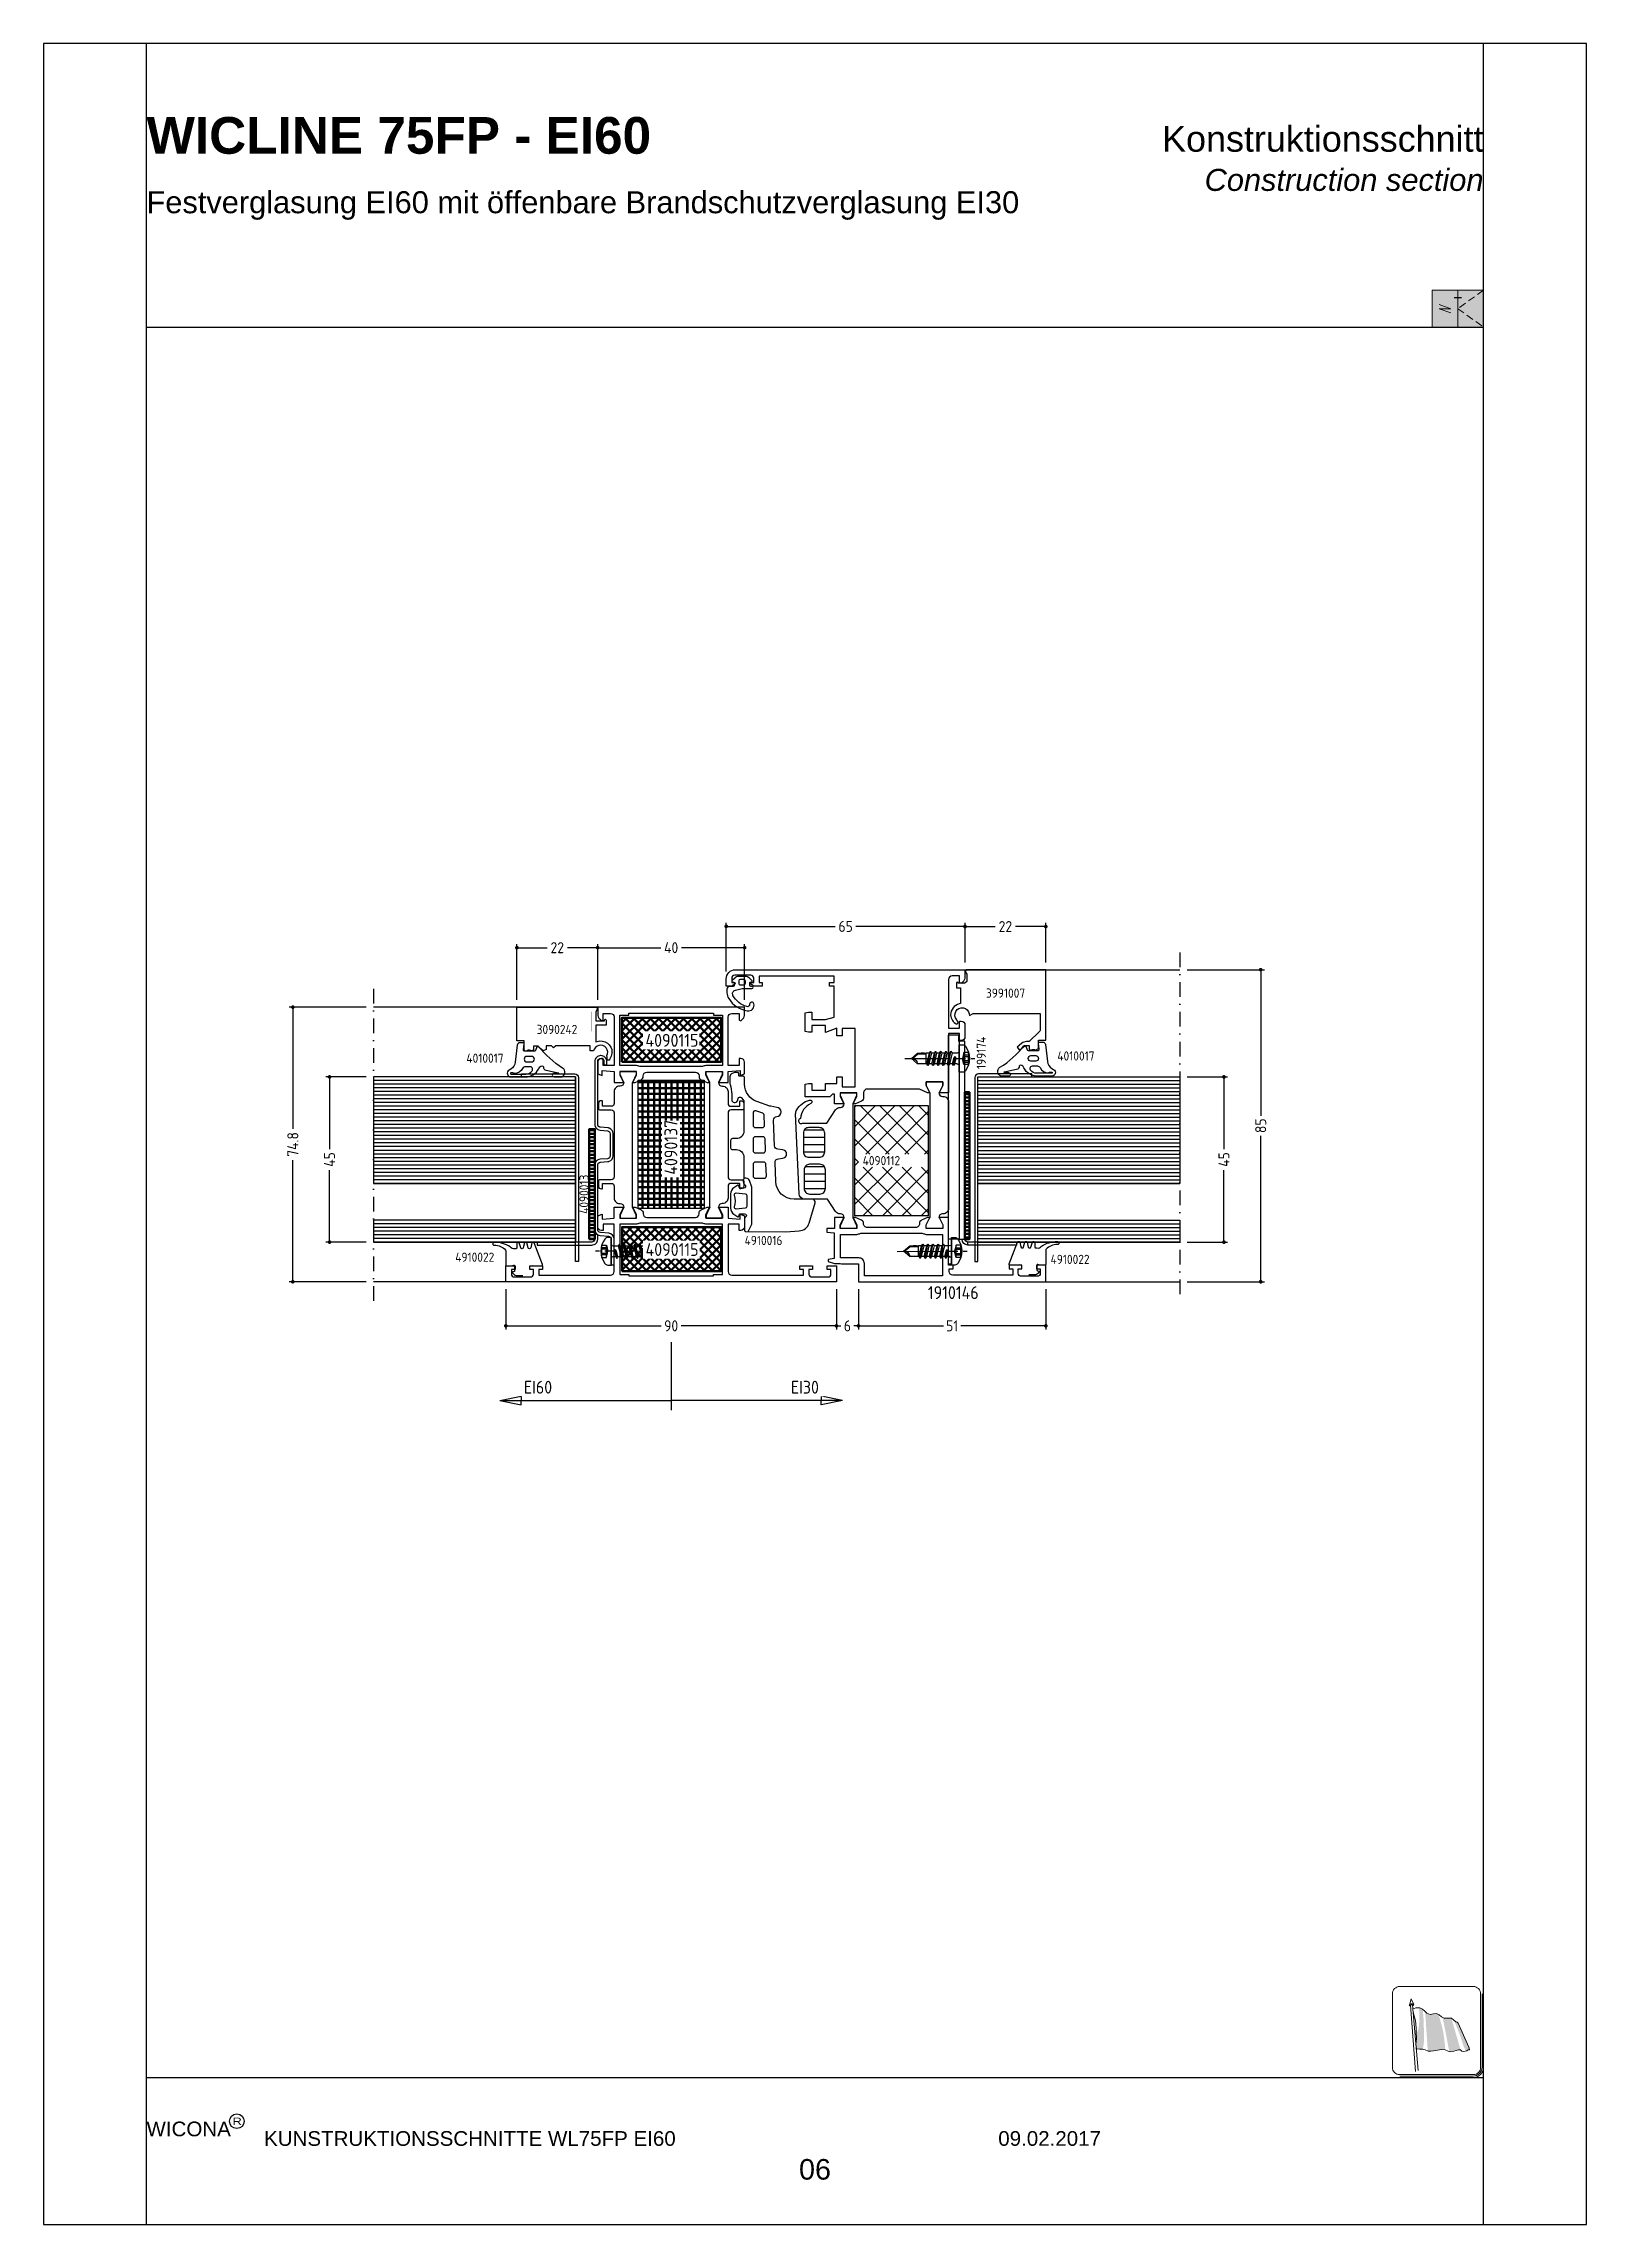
# Model space of a CAD drawing. Header units: millimetres. Extents: x 415 to 4125, y 1522 to 2116.
# Drawn here: x 2765 to 3185, y 1522 to 2116 of the extents above; entities that cross this region are included whole.
import ezdxf
from ezdxf.enums import TextEntityAlignment as Align

# ---------------------------------------------------------------- set-up
doc = ezdxf.new("R2010")
doc.units = ezdxf.units.MM
for name, pattern in [('ACDINTGL', [3, 2, -1]), ('AM_ISO02W050', [7.5, 6, -1.5]), ('AM_ISO08W050', [18, 12, -1.5, 3, -1.5]), ('AUSGEZOGEN', [0]), ('DASHDOT', [8, 4, -2, 0, -2])]:
    doc.linetypes.add(name, pattern=pattern)
for name, color, linetype in [('00TXT', 7, 'Continuous'), ('01PAGVAR', 7, 'AUSGEZOGEN'), ('04TXT', 2, 'Continuous'), ('AM_1', 2, 'Continuous'), ('AM_3', 6, 'AM_ISO02W050'), ('AM_6', 2, 'Continuous'), ('AM_7', 4, 'AM_ISO08W050'), ('CENTER', 7, 'Continuous'), ('DUENN', 7, 'Continuous'), ('GLAS', 7, 'Continuous'), ('PROFILE', 7, 'Continuous'), ('TEXT', 7, 'Continuous'), ('THICKNESS2', 7, 'Continuous'), ('WBC-GER-ENG', 7, 'Continuous')]:
    doc.layers.add(name, color=color, linetype=linetype)
for name, color, linetype, lineweight in [('AM_0', 7, 'Continuous', 50), ('AM_5', 3, 'Continuous', 25), ('AM_C', 2, 'Continuous', 50), ('AM_D', 7, 'Continuous', 50), ('CHide4', 10, 'ACDINTGL', 13), ('Cont2', 2, 'Continuous', 25), ('Cont3', 70, 'Continuous', 18), ('Cont4', 10, 'Continuous', 13)]:
    doc.layers.add(name, color=color, linetype=linetype, lineweight=lineweight)
doc.layers.add('BOUND_EXT', color=30, linetype='Continuous', plot=False)
doc.layers.add('BOUND_INT', color=30, linetype='Continuous', plot=False)
doc.styles.add('HBS_DIMTEXTSTYLE', font='isocp.shx')
doc.styles.get("Standard").update_dxf_attribs({"font": 'ISOCP.SHX'})
doc.styles.add('SWISS', font='swiss.ttf')
doc.styles.add('SWISSB', font='swissb.ttf')
doc.styles.add('SWISSL', font='swissl.ttf')
doc.dimstyles.new('HBS_Cata_1-1', dxfattribs={"dimtxt": 3, "dimasz": 1, "dimexe": 1, "dimexo": 2, "dimgap": 1, "dimtad": 0, "dimtoh": 1, "dimdec": 1, "dimdsep": 46, "dimtxsty": 'HBS_DIMTEXTSTYLE', "dimblk": 'DOT', "dimcen": 0, "dimclrd": 256, "dimclre": 256, "dimclrt": 2, "dimadec": 0, "dimazin": 2, "dimtp": 0.1, "dimtm": 0.1, "dimtfac": 0.7, "dimtdec": 1, "dimtmove": 0, "dimatfit": 3, "dimldrblk": 'NONE', "dimfxl": 1, "dimlwd": -1, "dimlwe": -1, "dimarcsym": 1})

msp = doc.modelspace()

# ---------------------------------------------------------------- texts
at = {"char_height": 2.5, "attachment_point": 1, "rotation": 90}
for s, insert in [('199174', (3018.632, 1836.545)), ('4090013', (2910.486, 1797.12))]:
    msp.add_mtext_dynamic_manual_height_columns(s, width=18.72764, gutter_width=12.5, heights=[0], dxfattribs=dict(at, insert=insert))
at = {"layer": '01PAGVAR', "color": 40, "style": 'SWISS'}
msp.add_text('06', height=5.6, dxfattribs=at).set_placement((2974.612, 1536.86), align=Align.MIDDLE)
at = {"layer": 'AM_6', "color": 7, "style": 'SWISSB'}
msp.add_text('WICLINE 75FP - EI60', height=10, dxfattribs=at).set_placement((2792.612, 2085.86))
at = {"layer": 'AM_6', "insert": (2824.619, 1543.196), "char_height": 4, "width": 269.18712, "attachment_point": 7, "style": 'SWISSL'}
msp.add_mtext('{\\C1;KUNSTRUKTIONSSCHNITTE WL75FP EI60\\H1.0516x; }', dxfattribs=at)
at = {"layer": 'AM_6', "insert": (3024.503, 1543.205), "char_height": 4, "attachment_point": 7, "style": 'SWISSL'}
msp.add_mtext('{\\C1;09.02.2017}', dxfattribs=at)
at = {"layer": 'TEXT', "linetype": 'Continuous'}
for s, p in [('3991007', (3021.153, 1855.99)), ('3090242', (2898.836, 1846.089)), ('4010017', (2879.711, 1838.257)), ('4010017', (3040.589, 1838.86)), ('4090112', (2987.589, 1810.36)), ('4910016', (2955.446, 1788.61)), ('4910022', (2876.67, 1784.058)), ('4910022', (3038.742, 1783.461))]:
    msp.add_text(s, height=2.5, dxfattribs=at).set_placement(p)
at = {"layer": 'WBC-GER-ENG', "char_height": 6}
for s, insert, width, attachment_point, style in [('{\\fSwis721 BT|b0|i0|c0|p34;\\H1.1667x;\\C40;Konstruktionsschnitt\\P\\fSwis721 BT|b0|i1|c0|p34;\\H0.85712x;Construction section}', (3156.612, 2075.66), 213.66265, 9, 'SWISSB'), ('{\\C40;Festverglasung EI60 mit öffenbare Brandschutzverglasung EI30}', (2792.612, 2075.66), 253.56594, 1, 'SWISS')]:
    msp.add_mtext(s, dxfattribs=dict(at, insert=insert, width=width, attachment_point=attachment_point, style=style))

# ---------------------------------------------------------------- blocks, each defined once
blk = doc.blocks.new('WI4910016_253_253')
at = {"linetype": 'Continuous'}
for points in [[(41, -1.4, 0.414214), (41.2, -1.6), (41.7, -1.6, -0.414214), (42, -1.9), (42, -2.496548, -0.100695), (41.920505, -2.887279), (41.706802, -3.390731, -0.300966), (40.786297, -4), (39.060796, -4, -0.08392), (38.732125, -3.944444, 0.08392), (36.102756, -3.5), (34.599999, -3.5, -0.814201), (34.28241, -1.965741), (34.945661, -1.763759, 0.566135), (35.153553, -0.931893), (34.568106, -0.346447, 0.198912), (34.214552, -0.2), (25.999998, -0.2, 0.414214), (23.999998, -2.2), (23.999998, -3.3, -0.414214), (23.499998, -3.8), (21.499998, -3.8, -0.414214), (20.999998, -3.3), (20.999998, -2.2, 0.414214), (18.999998, -0.2), (13, -0.2, -0.346717), (11.519321, -0.078597, -0.095559), (11.452287, 0.013158, 0.800908), (10.5, -0.2), (10.5, -1.187164, 0.315299), (10.631596, -1.375103), (11.168404, -1.570485, -0.477801), (11.269324, -1.864863), (10.592456, -2.947153, -0.244698), (8.954152, -3.8), (5.045848, -3.8, -0.244698), (3.407544, -2.947153), (2.730676, -1.864863), (2.730676, -1.864863, -0.477801), (2.831596, -1.570485), (3.368404, -1.375103, 0.315299), (3.5, -1.187164), (3.5, 0, 0.824158), (2.536488, 0.1875, -0.305615), (2.25838, 0), (-1, 0, -0.414214), (-1.3, 0.3), (-1.360367, 11.221179), (-1.136679, 14.878991, -0.315299), (1.005655, 17.572324), (6.472781, 19.191814, -0.501311), (7.5, 18.424761), (7.5, 13.472679, 0.404026), (12.325503, 8.475724), (17.481669, 8.295667, 0.39896), (18.512763, 9.207902), (18.704186, 10.446239, -0.916331), (20.895814, 10.446239), (21.101232, 9.047935, 0.378866), (22.062527, 8.1357), (28.973662, 7.876963, 0.39896), (30.004757, 8.789198, -0.916331), (32.495243, 8.789198), (32.822156, 7.122317, 0.061163), (32.872832, 6.883905), (34.082023, 3.372159, 0.320103), (38.809616, 0), (40.5, 0, -0.414214), (41, -0.5)], [(4.801903, -2.256422), (4.801903, -2.256422, 0.50777), (5.409756, -2.787805, -0.180982), (8.590244, -2.787805, 0.50777), (9.198097, -2.256422), (8.988125, 0.143578, 0.388879), (8.490027, 0.6), (5.509973, 0.6, 0.388879), (5.011875, 0.143578)], [(4.801903, -2.256422), (4.801903, -2.256422, 0.50777), (5.409756, -2.787805, -0.180982), (8.590244, -2.787805, 0.50777), (9.198097, -2.256422), (8.988125, 0.143578, 0.388879), (8.490027, 0.6), (5.509973, 0.6, 0.388879), (5.011875, 0.143578)], [(13.2, 2.9), (13.2, 5.322344, -0.424475), (13.82094, 5.921979), (17.02094, 5.810232, -0.404026), (17.6, 5.210598), (17.6, 2.9, -0.414214), (17, 2.3), (13.8, 2.3, -0.414214)], [(13.2, 2.9), (13.2, 5.322344, -0.424475), (13.82094, 5.921979), (17.02094, 5.810232, -0.404026), (17.6, 5.210598), (17.6, 2.9, -0.414214), (17, 2.3), (13.8, 2.3, -0.414214)], [(20.1, 2.9), (20.1, 5.081391, -0.424475), (20.72094, 5.681025), (23.92094, 5.569279, -0.404026), (24.5, 4.969645), (24.5, 2.9, -0.414214), (23.9, 2.3), (20.7, 2.3, -0.414214)], [(20.1, 2.9), (20.1, 5.081391, -0.424475), (20.72094, 5.681025), (23.92094, 5.569279, -0.404026), (24.5, 4.969645), (24.5, 2.9, -0.414214), (23.9, 2.3), (20.7, 2.3, -0.414214)], [(30.965976, 2.3), (27.6, 2.3, -0.414214), (27, 2.9), (27, 4.840438, -0.424475), (27.62094, 5.440072), (30.351604, 5.344715, -0.310508), (30.897975, 4.940422), (31.533288, 3.095341, -0.515034)], [(30.965976, 2.3), (27.6, 2.3, -0.414214), (27, 2.9), (27, 4.840438, -0.424475), (27.62094, 5.440072), (30.351604, 5.344715, -0.310508), (30.897975, 4.940422), (31.533288, 3.095341, -0.515034)]]:
    blk.add_lwpolyline(points, format="xyb", close=True, dxfattribs=at)
blk.add_lwpolyline([(-1.3, 1), (0.488854, 1.894427, -0.116434), (0.936068, 2), (10.611837, 2, -0.087489), (10.782847, 1.969846), (12.54202, 1.329559, -0.315299), (13.2, 0.389867), (13.2, -0.2)], format="xyb", dxfattribs=at)
blk.add_lwpolyline([(-1.3, 1), (0.488854, 1.894427, -0.116434), (0.936068, 2), (10.611837, 2, -0.087489), (10.782847, 1.969846), (12.54202, 1.329559, -0.315299), (13.2, 0.389867), (13.2, -0.2)], format="xyb", dxfattribs=at)
blk = doc.blocks.new('WI1910146_255_255')
at = {"linetype": 'Continuous'}
for points, format in [([(-60.200001, 39.999999), (-60.200001, 33.39921, 0.422452), (-59.171957, 32.399604, -0.301742), (-58.233547, 31.8138), (-57.5, 30.199997), (-57.5, 30.199997), (-57.5, 29.549999), (-59.5, 30.549999), (-60.5, 30.549999), (-60.5, 26.049999), (-59.5, 26.049999), (-57.5, 27.049999), (-57.5, 24.5), (-60.5, 24.5), (-60.5, 22.4), (-61.497578, 22.350848), (-61.7, 24.4), (-68.647152, 24.4), (-68.938461, 22.747906), (-69.523681, 22.722354), (-70, 24.5), (-70, 26), (-70.1, 26.373205), (-70.1, 31), (-75, 31), (-75, 82), (-70.5, 82), (-70.5, 79.5), (-71.5, 79.5), (-71.5, 80.5), (-72.7, 80.5, 0.414214), (-73.5, 79.7), (-73.5, 75.3, 0.414214), (-72.7, 74.5), (-71.5, 74.5), (-71.5, 75.5), (-70.5, 75.5), (-70.5, 72), (-71.5, 72), (-71.5, 73), (-73.2, 73), (-73.2, 56.7, 0.414214), (-72.2, 55.7), (-71.5, 55.7), (-71.5, 56.8), (-70.5, 56.8), (-70.5, 55.5), (-57.5, 55.5), (-57.5, 52.950001), (-59.5, 53.950001), (-60.5, 53.950001), (-60.5, 49.450001), (-59.5, 49.450001), (-57.5, 50.450001), (-57.5, 49.8), (-58.233547, 48.186197, -0.301742), (-59.171957, 47.600394, 0.422452), (-60.200001, 46.600787), (-60.200001, 39.999999)], "xyb"), ([(-22.5, 40.5), (-22.5, 33.4, -0.414214), (-23.5, 32.4), (-23.5, 32.4), (-24.856087, 32.4, 0.294108), (-25.766453, 31.813803), (-26.5, 30.2), (-26.5, 29.549999), (-24.5, 30.549999), (-23.5, 30.549999), (-23.5, 26.049999), (-24.5, 26.049999), (-26.5, 27.049999), (-26.5, 24.5), (-23.9, 24.5), (-23.9, 23.9), (-24.6, 23.2), (-24.6, 16.5), (-21.158694, 16.5), (-21, 17.4), (-21, 18.3), (-22.8, 18.3), (-22.8, 22), (-21, 22), (-21, 25.1), (-19.2, 25.1), (-19.2, 26.6), (-21.9, 26.6), (-21.9, 30.1), (-6, 30.1), (-6, 26.6), (-8, 26.6), (-8, 25.1), (-5.904762, 25.1), (-7.142857, 22), (-5.2, 22), (-5.2, 18.3), (-7, 18.3), (-7, 17.4), (-6.841306, 16.5), (-1.758694, 16.5), (-1.6, 17.4), (-1.6, 18.3), (-3.6, 18.3), (-3.6, 22), (-2.956922, 24.4), (5.5, 24.4), (5.5, 23.1), (6.5, 23.1), (6.5, 24.4), (8.2, 24.4), (8.2, 4), (6.5, 4), (6.5, 4.8), (5.5, 4.8), (5.5, 2.813553, 0.153102), (5.67903, 2.242582), (6.135444, 1.586328), (6.5, 1.7), (6.5, 2.5), (7.7, 2.5, -0.414214), (8.5, 1.7), (8.5, -2.7, -0.414214), (7.7, -3.5), (6.5, -3.5), (6.5, -2.7), (6.135444, -2.586328), (5.67903, -3.242582, 0.153102), (5.5, -3.813553), (5.5, -5), (7.5, -5, 0.414214), (10, -2.5), (10, 60), (8.104163, 60, 0.198912), (6.689949, 59.414214), (6.287868, 59.012132), (6.5, 58.5), (8.3, 58.5), (8.3, 56.5, -0.414214), (7.3, 55.5), (-5.9, 55.5), (-5.9, 58.5), (-4, 58.5), (-4, 59, 0.414214), (-5, 60), (-8.3, 60, 0.414214), (-9.3, 59), (-9.3, 58.5), (-7.4, 58.5), (-7.4, 55.5), (-23.5, 55.5), (-23.5, 52.950001), (-21.5, 53.950001), (-20.5, 53.950001), (-20.5, 49.450001), (-21.5, 49.450001), (-23.5, 50.450001), (-23.5, 49.8), (-22.5, 47.6), (-22.5, 40.5)], "xyb"), ([(-61.800001, 40), (-61.800001, 48.33091, 0.112281), (-61.898361, 48.763398, -0.112281), (-62.1, 49.65), (-62.1, 49.65), (-62.1, 53.9), (-73.4, 53.9), (-73.4, 32.6), (-70, 32.6, -0.414214), (-68.5, 31.1), (-68.5, 26.1), (-62.1, 26.1), (-62.1, 30.35, -0.112281), (-61.898361, 31.236601, 0.112281), (-61.800001, 31.66909), (-61.800001, 40)], "xyb"), ([(-20.9, 39.700305, 0, 0, 0), (-20.9, 47.600611, 0, 0, 0.407087), (-18.9, 49.650001, 0, 0, 0), (-18.9, 53.9, 0, 0, 0), (8.4, 53.9, 0, 0, 0), (8.4, 26.1, 0, 0, 0), (-4.3, 26.1, 0, 0, 0), (-4.3, 30.8, 0, 0, 0.414214), (-5.3, 31.8, 0, 0, 0), (-20.9, 31.8, 0, 0, 0), (-20.9, 31.8, 0, 0, 0), (-20.9, 39.700305, 0.1, 0.1, 0)], "xyseb")]:
    blk.add_lwpolyline(points, format=format, dxfattribs=at)
at = {"color": 7, "linetype": 'Continuous'}
for points, format in [([(-36.890581, 50.500001), (-23.5, 50.500001), (-23.5, 50.450217), (-21.5, 49.450001), (-20.5, 49.450001), (-20.5, 53.950001), (-21.5, 53.950001), (-23.5, 52.949785), (-23.5, 52.900001, -0.414214), (-24.5, 53.900001), (-24.5, 54.000001, 0.414214), (-26, 55.500001), (-55, 55.500001, 0.414214), (-56.5, 54.000001), (-56.5, 53.900001, -0.414214), (-57.5, 52.900001), (-57.5, 52.900001), (-57.5, 52.949785), (-59.5, 53.950001), (-60.5, 53.950001), (-60.5, 49.450001), (-59.5, 49.450001), (-57.5, 50.450217), (-57.5, 50.500001), (-36.890581, 50.500001)], "xyb"), ([(-48.3, 53.000001, 0, 0, 0), (-48.3, 51.200001, 0, 0, 0), (-55, 51.200001, 0, 0, 0), (-55, 54.800001, 0, 0, 0), (-55, 54.800001, 0, 0, 0), (-48.3, 54.800001, 0, 0, 0), (-48.3, 53.000001, 0.1, 0.1, 0)], "xyseb"), ([(-47.6, 53.000001, 0, 0, 0), (-47.6, 54.800001, 0, 0, 0), (-47.6, 54.800001, 0, 0, 0), (-40.85, 54.800001, 0, 0, 0), (-40.85, 53.000001, 0.1, 0.1, 0)], "xyseb"), ([(-40.15, 53.000001, 0, 0, 0), (-40.15, 54.800001, 0, 0, 0), (-40.15, 54.800001, 0, 0, 0), (-33.4, 54.800001, 0, 0, 0), (-33.4, 53.000001, 0.1, 0.1, 0)], "xyseb"), ([(-32.7, 53.000001, 0, 0, 0), (-32.7, 54.800001, 0, 0, 0), (-32.7, 54.800001, 0, 0, 0), (-26, 54.800001, 0, 0, 0), (-26, 51.200001, 0, 0, 0), (-32.7, 51.200001, 0, 0, 0), (-32.7, 53.000001, 0.1, 0.1, 0)], "xyseb"), ([(-40.85, 53.000001, 0, 0, 0), (-40.85, 51.200001, 0, 0, 0), (-47.6, 51.200001, 0, 0, 0), (-47.6, 53.000001, 0.1, 0.1, 0)], "xyseb"), ([(-36.775, 51.200001, 0, 0, 0), (-40.15, 51.200001, 0, 0, 0), (-40.15, 53.000001, 0.1, 0.1, 0)], "xyseb"), ([(-33.4, 53.000001, 0, 0, 0), (-33.4, 51.200001, 0, 0, 0), (-36.775, 51.200001, 0.1, 0.1, 0)], "xyseb"), ([(-38.693452, 29.499999), (-57.5, 29.499999), (-59.7, 30.499999), (-60.5, 30.499999), (-60.5, 26.099999), (-59.7, 26.099999), (-57.5, 27.099999), (-57.5, 27.099999), (-57.5, 27.099999), (-57.5, 27.099999, -0.414214), (-56.5, 26.099999), (-56.5, 26.012063, 0.253968), (-55.816959, 24.754057), (-52.5, 22.599999), (-52.5, 16.336889, 0.401683), (-51.064437, 14.838273), (-29.285916, 13.901845, 0.149146), (-28.15591, 14.194163, 0.187946), (-25.519256, 17.662575, 0.925943), (-26.45403, 18.009419, -0.278071), (-30.512115, 15.25577, -1.195217), (-31.8, 15.745995), (-31.8, 22.405177), (-28.183041, 24.754057, 0.253968), (-27.5, 26.012063), (-27.5, 26.099999, -0.414214), (-26.5, 27.099999), (-24.3, 26.099999), (-23.5, 26.099999), (-23.5, 30.499999), (-24.3, 30.499999), (-26.5, 29.499999), (-38.693452, 29.499999)], "xyb"), ([(-49, 26.299999, 0, 0, 0), (-49, 23.799999, 0, 0, 0), (-53.062583, 23.799999, 0, 0, 0), (-55, 25.058172, 0, 0, 0), (-55, 25.058172, 0, 0, 0), (-55, 28.799999, 0, 0, 0), (-49, 28.799999, 0, 0, 0), (-49, 26.299999, 0.1, 0.1, 0)], "xyseb"), ([(-48.3, 26.299999, 0, 0, 0), (-48.3, 28.799999, 0, 0, 0), (-48.3, 28.799999, 0, 0, 0), (-42.35, 28.799999, 0, 0, 0), (-42.35, 26.299999, 0.1, 0.1, 0)], "xyseb"), ([(-45.325, 23.799999, 0, 0, 0), (-48.3, 23.799999, 0, 0, 0), (-48.3, 26.299999, 0.1, 0.1, 0)], "xyseb"), ([(-42.35, 26.299999, 0, 0, 0), (-42.35, 23.799999, 0, 0, 0), (-45.325, 23.799999, 0.1, 0.1, 0)], "xyseb"), ([(-41.65, 26.299999, 0, 0, 0), (-41.65, 28.799999, 0, 0, 0), (-38.675, 28.799999, 0.1, 0.1, 0)], "xyseb"), ([(-35.7, 26.299999, 0, 0, 0), (-35.7, 23.799999, 0, 0, 0), (-41.65, 23.799999, 0, 0, 0), (-41.65, 23.799999, 0, 0, 0), (-41.65, 26.299999, 0.1, 0.1, 0)], "xyseb"), ([(-38.675, 28.799999, 0, 0, 0), (-35.7, 28.799999, 0, 0, 0), (-35.7, 26.299999, 0.1, 0.1, 0)], "xyseb"), ([(-35, 26.299999, 0, 0, 0), (-35, 28.799999, 0, 0, 0), (-29, 28.799999, 0, 0, 0), (-29, 25.058172, 0, 0, 0), (-29, 25.058172, 0, 0, 0), (-30.937417, 23.799999, 0, 0, 0), (-35, 23.799999, 0, 0, 0), (-35, 26.299999, 0.1, 0.1, 0)], "xyseb"), ([(-42.35, 19.132109, 0, 0, 0), (-42.35, 15.164219, 0, 0, 0), (-51.5, 15.557648, 0, 0, 0), (-51.5, 15.557648, 0, 0, 0), (-51.5, 23.099999, 0, 0, 0), (-45.137799, 23.099999, 0.1, 0.1, 0)], "xyseb"), ([(-45.137799, 23.099999, 0, 0, 0), (-42.35, 23.099999, 0, 0, 0), (-42.35, 19.132109, 0.1, 0.1, 0)], "xyseb"), ([(-41.65, 19.11706, 0, 0, 0), (-41.65, 23.099999, 0, 0, 0), (-32.5, 23.099999, 0, 0, 0), (-32.5, 14.740691, 0, 0, 0), (-32.5, 14.740691, 0, 0, 0), (-41.65, 15.13412, 0, 0, 0), (-41.65, 19.11706, 0.1, 0.1, 0)], "xyseb")]:
    blk.add_lwpolyline(points, format=format, dxfattribs=at)
blk = doc.blocks.new('WI4010045_252_252')
at = {"linetype": 'Continuous'}
for points in [[(-2.486545, 1.832631, 0.487038), (-1.060186, 2.499704), (-0.644555, 4.3), (-0.644555, 7, -1), (-0.044555, 7), (-0.044555, 6.7, 0.414214), (0.255445, 6.4), (0.901979, 6.4, 0.339454), (1.095165, 6.548236), (1.189892, 6.901764, -0.57735), (1.524499, 6.991421), (2.216105, 6.299815, -0.198912), (2.655445, 5.239155), (2.655445, 3.360845, -0.198912), (2.216105, 2.300185), (1.524499, 1.608579, -0.57735), (1.189892, 1.698236), (1.095165, 2.051764, 0.339454), (0.901979, 2.2), (0.255445, 2.2, 0.414214), (-0.044555, 1.9), (-0.044555, 1, -0.414214), (-0.844555, 0.2), (-1.759907, 0.2, -0.144358), (-3.387562, 0.679933, -0.210004), (-6.711146, 5.716111, -0.53203), (-4.784675, 7.555402, -0.925602), (-4.94973, 6.37042, 0.513246), (-5.565494, 5.614516, 0.212361), (-2.486545, 1.832631)], [(0.355445, 4.7, -0.414214), (0.855445, 5.2), (1.355445, 5.2, -0.414214), (1.855445, 4.7), (1.855445, 3.9, -0.414214), (1.355445, 3.4), (0.855445, 3.4, -0.414214), (0.355445, 3.9), (0.355445, 4.7)]]:
    blk.add_lwpolyline(points, format="xyb", close=True, dxfattribs=at)
blk = doc.blocks.new('WI4090112_253_253')
at = {"linetype": 'Continuous'}
for p, q in [((-15, -11.893398), (-13.106602, -10)), ((-15, -17.196699), (-7.803301, -10)), ((-15, -22.5), (-2.5, -10)), ((-1.75, -22.413691), (-14.163691, -10)), ((-1.75, -17.11039), (-8.86039, -10)), ((-1.75, -11.807089), (-3.557089, -10)), ((15, -23.253788), (1.746212, -10)), ((1.75, -11.053301), (2.803301, -10)), ((1.75, -16.356602), (8.106602, -10)), ((1.75, -21.659903), (13.409903, -10)), ((15, -17.950487), (7.049513, -10)), ((15, -12.647186), (12.352814, -10)), ((-1.75, -27.716991), (-15, -14.466991)), ((-15, -27.803301), (-1.75, -14.553301)), ((1.75, -26.963203), (15, -13.713203)), ((15, -28.557089), (1.75, -15.307089)), ((-4.770292, -30), (-15, -19.770292)), ((-11.893398, -30), (-1.75, -19.856602)), ((11.13961, -30), (1.75, -20.61039)), ((4.016504, -30), (15, -19.016504)), ((-10.073593, -30), (-15, -25.073593)), ((-6.590097, -30), (-1.75, -25.159903)), ((-1.286797, -30), (-0.286797, -29)), ((0.533009, -30), (-0.466991, -29)), ((5.836309, -30), (1.75, -25.913691)), ((9.319805, -30), (15, -24.319805)), ((14.623106, -30), (15, -29.623106))]:
    blk.add_line(p, q, dxfattribs=at)
blk.add_lwpolyline([(15, -10), (-15, -10), (-15, -30), (15, -30), (15, -10)], close=True, dxfattribs=at)
blk = doc.blocks.new('WI4090121_253_253')
at = {"linetype": 'Continuous'}
for p, q in [((-6.583585, -5.8), (-6.583585, 0)), ((-4.583585, -5.8), (-4.583585, 0)), ((-2.583585, -5.8), (-2.583585, 0)), ((-0.583585, -5.487511), (-0.583585, -0.312489))]:
    blk.add_line(p, q, dxfattribs=at)
blk.add_lwpolyline([(-1.5, -5.8), (-6.6, -5.8, -0.414214), (-8.1, -4.3), (-8.1, -1.5, -0.414214), (-6.6, 0), (-1.5, 0, -0.414214), (0, -1.5), (0, -4.3, -0.414214), (-1.5, -5.8)], format="xyb", close=True, dxfattribs=at)
blk = doc.blocks.new('WI4910022_253_253')
at = {"linetype": 'Continuous'}
for points, format in [([(0, -7.384542), (0, -9.699781, 0.537715), (0.418, -9.975781), (6.318, -7.675781, 0.71283), (6.278, -7.109781), (4.977, -6.761781, -0.767327), (4.977, -6.037781), (6.278, -5.689781, 0.767327), (6.278, -5.109781), (4.961, -4.756781, -0.767327), (4.961, -4.075781), (6.278, -3.589781, 0.876976), (6.2, -2.999781), (5, -2.999781, -0.414214), (4.7, -2.699781), (4.7, -2.479781, -0.288751), (5.2, -1.180781, 0.150709), (6.444974, 3.166565, 1.016945), (5.644974, 3.153565, -0.221064), (4.326972, 0.049094, -0.039181), (3.703, 0.000219), (0.3, 0.000219, 0.414214), (0, -0.299781), (0, -1.615021), (0.187939, -2.131377, -0.520567), (0, -2.399781), (-1.33218, -2.399781, -0.36397), (-1.529142, -2.234511), (-1.576655, -1.965052, 0.594937), (-1.910016, -1.853511), (-2.122998, -2.052119, 0.208), (-2.6, -3.14915), (-2.6, -4.591673)], "xyb"), ([(-2.6, -4.591673, 0, 0, 0), (-2.6, -5.850413, 0, 0, 0.208), (-2.122998, -6.947444, 0, 0, 0), (-1.910016, -7.146052, 0, 0, 0.594937), (-1.576655, -7.034511, 0, 0, 0), (-1.529142, -6.765052, 0, 0, -0.36397), (-1.33218, -6.599781, 0, 0, 0), (0, -6.599781, 0, 0, -0.520567), (0.187939, -6.868186, 0, 0, 0), (0.108146, -7.087413, 0.1, 0.1, 0)], "xyseb"), ([(-1.601403, -4.553482, 0, 0, 0.215574), (-1.909647, -3.76437, 0, 0, -0.717695), (-1.663439, -3.252018, 0, 0, 0), (-0.226878, -3.428405, 0, 0, -0.378866), (0.3, -4.023933, 0, 0, 0), (0.3, -4.97563, 0, 0, 0), (0.3, -4.97563, 0, 0, -0.378866), (-0.226878, -5.571158, 0, 0, 0), (-1.663439, -5.747545, 0, 0, -0.717695), (-1.909647, -5.235193, 0, 0, 0.188379), (-1.601403, -4.553482, 0.1, 0.1, 0)], "xyseb"), ([(1.300038, -6.990217, 0, 0, 0), (1.300038, -6.299781, 0, 0, -0.414214), (1.800038, -5.799781, 0, 0, 0), (2.416841, -5.799781, 0.1, 0.1, 0)], "xyseb"), ([(2.416841, -5.799781, 0, 0, 0), (2.900038, -5.799781, 0, 0, -0.414214), (3.400038, -6.299781, 0, 0, 0), (3.400038, -6.734514, 0, 0, -0.30908), (2.763268, -7.666214, 0, 0, 0), (1.981653, -7.970932, 0, 0, -0.527791), (1.300038, -7.505083, 0, 0, 0), (1.300038, -6.990217, 0.1, 0.1, 0)], "xyseb"), ([(2.565643, -4.199781, 0, 0, 0), (2.300038, -4.199781, 0, 0, -0.414214), (1.700038, -3.599781, 0, 0, 0), (1.700038, -2.399781, 0, 0, -0.414214), (2.300038, -1.799781, 0, 0, 0), (2.800038, -1.799781, 0, 0, -0.414214), (3.400038, -2.399781, 0, 0, 0), (3.400038, -3.599781, 0, 0, -0.414214), (2.800038, -4.199781, 0, 0, 0), (2.565643, -4.199781, 0.1, 0.1, 0)], "xyseb")]:
    blk.add_lwpolyline(points, format=format, dxfattribs=at)
blk.add_lwpolyline([(0.108146, -7.087413), (0, -7.384543)], dxfattribs=at)
blk = doc.blocks.new('WI3991007_255_255')
at = {"linetype": 'Continuous'}
for points, format in [([(-11.9, 10.807476), (-11.9, 20.5), (-16.175787, 20.5, 0.201465), (-16.892938, 20.207062), (-19.6, 17.5), (-19.6, 16.714413, -0.176327), (-20.067911, 15.428837), (-21.116978, 14.178607), (-21.883023, 14.821394), (-20.6, 16.350441), (-20.6, 17.5), (-21.700001, 17.5), (-21.933519, 17.988333, 0.339409), (-21.903971, 19.20537), (-21.5, 20), (-19.2, 20), (-19.2, 22), (0, 22), (0, 0.3), (0, 0.3), (-0.45, 0.040192), (-1.24641, 0.5), (-3.2, 0.5), (-3.7, 0), (-3.7, -1.9), (-3.5, -1.9), (-3.5, -2.3), (-4.9, -2.3), (-4.9, -1.2), (-9.201613, -1.2), (-9.298438, -1.575, -0.341999), (-12.300001, -3.9, -0.274409), (-14.868874, -2.233067), (-14.473215, -1.828108), (-13.640019, -2.216633, 1.373176), (-12.04, 1.132589), (-12.483612, 1.19227), (-11.9, 2.203115), (-11.9, 10.807476)], "xyb"), ([(-10.9, 10.807476, 0, 0, 0), (-10.9, 1.965863, 0, 0, -0.213458), (-9.305004, 0, 0, 0, 0), (-5.397056, 0, 0, 0, 0), (-3.989949, 1.407107, 0, 0, -0.198912), (-3.282843, 1.7, 0, 0, 0), (-1.2, 1.7, 0, 0, 0), (-1.2, 20.8, 0, 0, 0), (-10.9, 20.8, 0, 0, 0), (-10.9, 10.807476, 0.1, 0.1, 0)], "xyseb")]:
    blk.add_lwpolyline(points, format=format, dxfattribs=at)
blk = doc.blocks.new('WI4010017_252_252')
at = {"linetype": 'Continuous'}
for points in [[(-3.47175, 2.422849, -0.240056), (-5.376381, 3.657427), (-5.644, 4.12, 0.767327), (-7.51, 3.62), (-7.51, -0.349, 0.286745), (-5.263, -3.944), (-4.861, -4.14, -0.149451), (-4.733, -4.259), (-4.577, -4.53, -0.57735), (-5.01, -5.28), (-5.132603, -5.28), (-5.173206, -5.305874, 0.158399), (-5.556307, -5.595998), (-6.371855, -9.276574, -0.113567), (-6.429677, -9.398061, -0.190093), (-6.510385, -9.193232), (-6.51, -8.11996, 1), (-7.51, -8.119601), (-7.51074, -10.181154, 0.009709), (-7.51, -10.219981, 0.587918), (-5.076012, -10.468668, -0.091591), (0.808851, -3.934984, 0.553622), (0.702606, -3.437713), (-0.302606, -3.071846, -0.315299), (-0.5, -2.789938), (-0.5, -0.1, -0.449698), (-0.164202, 0.197856), (1.464202, 0.002144, 0.449698), (1.8, 0.3), (1.8, 1.1565, 0.354573), (1.165065, 1.939286), (-3.47175, 2.422849)], [(-4.715, -0.285, 0.292811), (-5.171, 0.444, -0.290987), (-6.61, 2.708), (-6.61, 2.92), (-6.51, 2.92, 0.414214), (-6.41, 3.02), (-6.41, 3.62, 0.414214), (-6.51, 3.72), (-6.61, 3.72, 0.414214), (-6.71, 3.62), (-6.71, -0.483, 0.244698), (-5.857, -2.121), (-5.812, -2.153, 0.673804), (-4.723, -1.448), (-4.715, -0.285)], [(-1.91, -0.73, 1), (-3.41, -0.73), (-3.41, -2.03, 1), (-1.91, -2.03), (-1.91, -0.73)]]:
    blk.add_lwpolyline(points, format="xyb", close=True, dxfattribs=at)
blk = doc.blocks.new('WS4070448')
for p, q in [((45.28, 178.42), (45.28, 176.06)), ((45.28, 178.42), (48.18, 178.42)), ((48.18, 176.06), (48.18, 178.42)), ((45.28, 176.06), (46.73, 174.42)), ((46.73, 174.42), (48.18, 176.06))]:
    blk.add_line(p, q)
blk.add_lwpolyline([(50.05, 189.18, 0.314856), (43.41, 189.18, 0.244912), (42.98, 188.36), (42.98, 187.42), (50.48, 187.42), (50.48, 188.36, 0.244912), (50.05, 189.18, 0.138291)], format="xyb")
for points in [[(44.78, 185.92), (45.28, 185.63), (46.73, 185.98), (47.23, 186.35), (46.73, 186.55), (45.28, 186.21)], [(44.78, 184.52), (45.28, 184.23), (48.18, 184.92), (48.68, 185.21), (48.18, 185.5), (45.28, 184.81)], [(44.78, 183.12), (45.28, 182.83), (48.18, 183.52), (48.68, 183.81), (48.18, 184.1), (45.28, 183.41)], [(44.78, 181.72), (45.28, 181.43), (48.18, 182.12), (48.68, 182.41), (48.18, 182.7), (45.28, 182.01)], [(44.78, 180.32), (45.28, 180.03), (48.18, 180.72), (48.68, 181.01), (48.18, 181.3), (45.28, 180.61)], [(44.78, 178.92), (45.28, 178.63), (48.18, 179.32), (48.68, 179.61), (48.18, 179.9), (45.28, 179.21)]]:
    blk.add_lwpolyline(points, close=True)
for points in [[(44.78, 185.92), (47.23, 186.35)], [(44.78, 184.52), (48.68, 185.21)], [(45.28, 186.92), (45.28, 186.21)], [(45.28, 185.63), (45.28, 185.21)], [(45.28, 185.63), (45.28, 184.81)], [(45.28, 185.63), (45.28, 184.81)], [(45.28, 184.23), (45.28, 183.41)], [(48.18, 186.92), (48.18, 185.5)], [(48.18, 184.92), (48.18, 184.1)], [(44.78, 183.12), (48.68, 183.81)], [(44.78, 181.72), (48.68, 182.41)], [(44.78, 180.32), (48.68, 181.01)], [(44.78, 178.92), (48.68, 179.61)], [(45.28, 182.83), (45.28, 182.01)], [(45.28, 181.43), (45.28, 180.61)], [(45.28, 180.03), (45.28, 179.21)], [(45.28, 178.63), (45.28, 178.42)], [(47.93, 178.42), (47.93, 176.17), (46.76, 174.78)], [(48.18, 183.52), (48.18, 182.7)], [(48.18, 182.12), (48.18, 181.3)], [(48.18, 180.72), (48.18, 179.9)], [(48.18, 179.32), (48.18, 178.42)], [(45.28, 177.23), (45.28, 176.41)], [(48.18, 177.92), (48.18, 177.1)]]:
    blk.add_lwpolyline(points)
for centre, radius, start, end in [((44.78, 186.92), 0.5, 0, 90), ((48.68, 186.92), 0.5, 90, 180), ((45.27, 174.59), 1.47, 353.42435, 89.66881)]:
    blk.add_arc(centre, radius, start, end)
at = {"layer": 'AM_3'}
for p, q in [((45.76, 188.75), (45.76, 190.14)), ((47.7, 188.75), (47.7, 190.14)), ((46.17, 188.75), (46.17, 190.03)), ((47.29, 188.75), (47.29, 190.03))]:
    blk.add_line(p, q, dxfattribs=at)
for points in [[(45.08, 189.98), (45.08, 188.75)], [(45.08, 188.75), (46.73, 188.31)], [(48.38, 188.75), (46.73, 188.31)], [(48.38, 189.98), (48.38, 188.75)]]:
    blk.add_lwpolyline(points, dxfattribs=at)
for centre, radius, start, end in [((45.14, 191.26), 1.28, 267.28485, 298.88724), ((46.73, 192.91), 2.94, 250.69884, 289.30116), ((48.32, 191.26), 1.28, 241.11276, 272.71515), ((45.42, 189.91), 1.21, 253.66426, 286.33574), ((46.73, 198.84), 10.13, 264.49478, 275.50522), ((48.04, 189.91), 1.21, 253.66426, 286.33574)]:
    blk.add_arc(centre, radius, start, end, dxfattribs=at)
at = {"layer": 'AM_7'}
blk.add_line((46.71, 172.66), (46.73, 191.72), dxfattribs=at)
blk = doc.blocks.new('4080257_custom_wos')
blk.add_lwpolyline([(0.8, 0.2, -0.414214), (-0.2, -0.8), (-50.3, -0.8), (-50.3, 0), (-0.2, 0, 0.414214), (0, 0.2), (0, 14.7), (0.8, 14.7), (0.8, 0.2)], format="xyb", close=True)
blk = doc.blocks.new('_Dot')
at = {"color": 0, "linetype": 'ByBlock', "lineweight": -2}
blk.add_line((-0.5, 0), (-1, 0), dxfattribs=at)
at = {"color": 0, "linetype": 'ByBlock', "const_width": 0.5}
blk.add_lwpolyline([(-0.25, 0, 1), (0.25, 0, 1)], format="xyb", close=True, dxfattribs=at)
blk = doc.blocks.new('*D350')
at = {"layer": 'AM_5', "transparency": 16777216}
for p, q in [((3075.95, 1834.41), (3086.95, 1834.41)), ((3085.95, 1833.41), (3085.95, 1814.77)), ((3085.95, 1790.41), (3085.95, 1809.05)), ((3075.95, 1789.41), (3086.95, 1789.41))]:
    blk.add_line(p, q, dxfattribs=at)
at = {"layer": 'Defpoints', "color": 0, "transparency": 16777216}
for p in [(3073.95, 1834.41), (3073.95, 1789.41), (3085.95, 1789.41)]:
    blk.add_point(p, dxfattribs=at)
at = {"layer": 'AM_5', "transparency": 16777216}
for p, rotation in [((3085.95, 1834.41), 90), ((3085.95, 1789.41), 270)]:
    blk.add_blockref('_Dot', p, dxfattribs=dict(at, rotation=rotation))
at = {"layer": 'AM_5', "color": 2, "transparency": 16777216, "insert": (3085.95, 1811.91), "char_height": 3, "attachment_point": 5, "rotation": 90, "style": 'HBS_DIMTEXTSTYLE'}
blk.add_mtext('45', dxfattribs=at)
blk = doc.blocks.new('_None')
blk = doc.blocks.new('*D351')
at = {"layer": 'AM_5', "transparency": 16777216}
for p, q in [((3075.95, 1863.61), (3096.95, 1863.61)), ((3095.95, 1862.61), (3095.95, 1823.82)), ((3095.95, 1779.61), (3095.95, 1818.4)), ((3075.95, 1778.61), (3096.95, 1778.61))]:
    blk.add_line(p, q, dxfattribs=at)
at = {"layer": 'Defpoints', "color": 0, "transparency": 16777216}
for p in [(3073.95, 1863.61), (3073.95, 1778.61), (3095.95, 1778.61)]:
    blk.add_point(p, dxfattribs=at)
at = {"layer": 'AM_5', "transparency": 16777216}
for p, rotation in [((3095.95, 1863.61), 90), ((3095.95, 1778.61), 270)]:
    blk.add_blockref('_Dot', p, dxfattribs=dict(at, rotation=rotation))
at = {"layer": 'AM_5', "color": 2, "transparency": 16777216, "insert": (3095.95, 1821.11), "char_height": 3, "attachment_point": 5, "rotation": 90, "style": 'HBS_DIMTEXTSTYLE'}
blk.add_mtext('85', dxfattribs=at)
blk = doc.blocks.new('4080403_custom_wos')
for p, q in [((-55.7, 14), (-56.5, 14)), ((-56.5, 14), (-56.5, 0.8)), ((-55.7, 14), (-55.7, 0.8)), ((-56.5, 0.8), (-55.7, 0.8)), ((-54.9, 0), (-1, 0)), ((-54.9, -1.6), (-54.9, 0)), ((-1, 0), (-1, -1.6)), ((-61.7, -3.7), (-61.7, -4.5)), ((-59.7, -3.7), (-61.7, -3.7)), ((-61.7, -4.5), (-59.7, -4.5)), ((-59.7, -4.5), (-59.7, -3.7)), ((-54.9, -3.7), (-59.7, -3.7)), ((-59.7, -4.5), (-54.9, -4.5)), ((-1, -1.6), (-54.9, -1.6)), ((-54.9, -1.6), (-54.9, -4.5)), ((-54.9, -4.5), (0.7, -4.5)), ((-1, -1.8), (-1, -1.6)), ((0.7, -1.8), (-1, -1.8)), ((0.7, -1.8), (0.7, -4.5))]:
    blk.add_line(p, q)
for radius in [1.6, 0.8]:
    blk.add_arc((-54.9, 0.8), radius, 180, 270)
blk = doc.blocks.new('WI1910175_255_255')
at = {"linetype": 'Continuous'}
for points in [[(17.7, 0.221601), (17.7, -6.6, 0.414214), (18.7, -7.6), (18.856087, -7.6, -0.294108), (19.766453, -8.186197), (20.5, -9.8), (20.5, -9.8), (20.5, -10.5), (18.3, -9.5), (17.5, -9.5), (17.5, -13.9), (18.3, -13.9), (20.5, -12.9), (20.5, -15.499999), (17.5, -15.5), (17.279263, -18.8), (18.58563, -18.8), (18.148865, -20), (15.2, -20, -0.414214), (14.2, -19), (14.2, -18.5), (15.9, -18.5), (15.9, -15.5), (3, -15.5, 0.414214), (2, -16.5), (2, -36), (3.5, -36), (3.5, -35), (4.5, -35), (4.5, -38.5), (3.5, -38.5), (3.5, -37.5), (2.3, -37.5, 0.414214), (1.5, -38.3), (1.5, -42.7, 0.414214), (2.3, -43.5), (3.5, -43.5), (3.5, -42.5), (4.5, -42.5), (4.5, -45), (0.2, -45), (0.2, 45), (4.5, 45), (4.5, 42.5), (3.5, 42.5), (3.5, 43.5), (2.3, 43.5, 0.414214), (1.5, 42.7), (1.5, 38.3, 0.414214), (2.3, 37.5), (3.5, 37.5), (3.5, 38.5), (4.5, 38.5), (4.5, 35), (3.5, 35), (3.5, 36), (2, 36), (2, 16.5, 0.414214), (3, 15.5), (15.9, 15.5), (15.9, 18.5), (14.2, 18.5), (14.2, 19, -0.414214), (15.2, 20), (18.148865, 20), (18.58563, 18.8), (17.279263, 18.8), (17.5, 15.5), (20.5, 15.499999), (20.5, 12.9), (18.3, 13.9), (17.5, 13.9), (17.5, 9.5), (18.3, 9.5), (20.5, 10.5), (20.5, 9.8), (19.766453, 8.186197, -0.294108), (18.856087, 7.6), (18.7, 7.6, 0.414214), (17.7, 6.6), (17.7, 0.221601)], [(57.3, -0.17892), (57.3, -6.6, -0.414214), (56.3, -7.6), (56.143913, -7.6, 0.294108), (55.233547, -8.186197), (54.5, -9.8), (54.5, -9.8), (54.5, -10.5), (56.7, -9.5), (57.5, -9.5), (57.5, -13.9), (56.7, -13.9), (54.5, -12.9), (54.5, -15.499999), (57.5, -15.5), (57.720737, -18.8), (56.41437, -18.8), (56.851135, -20), (60, -20, 0.414214), (61, -19), (61, -18.5), (59.1, -18.5), (59.1, -15.5), (72.3, -15.5, -0.414214), (73.3, -16.5), (73.3, -18.5), (71.5, -18.5), (71.287868, -19.012132), (71.689949, -19.414214, 0.198912), (73.104163, -20), (75, -20), (75, 20), (73.104163, 20, 0.198912), (71.689949, 19.414214), (71.287868, 19.012132), (71.5, 18.5), (73.3, 18.5), (73.3, 16.5, -0.414214), (72.3, 15.5), (59.1, 15.5), (59.1, 18.5), (61, 18.5), (61, 19, 0.414214), (60, 20), (56.851135, 20), (56.41437, 18.8), (57.720737, 18.8), (57.5, 15.5), (54.5, 15.499999), (54.5, 12.9), (56.7, 13.9), (57.5, 13.9), (57.5, 9.5), (56.7, 9.5), (54.5, 10.5), (54.5, 9.8), (55.233547, 8.186197, 0.294108), (56.143913, 7.6), (56.3, 7.6, -0.414214), (57.3, 6.6), (57.3, -0.17892)], [(16.2, 0.107167), (16.2, 8.330909, 0.112281), (16.101639, 8.763398, -0.112281), (15.9, 9.65), (15.9, 14), (2.2, 14), (2.2, 14), (2.2, 11.5), (1.8, 11.5), (1.8, -11.5), (2.2, -11.5), (2.2, -14), (15.9, -14), (15.9, -9.65, -0.112281), (16.101639, -8.763398, 0.112281), (16.2, -8.330909), (16.2, 0.107167)], [(58.8, -0.17892), (58.8, 8.330909, -0.112281), (58.898361, 8.763398, 0.112281), (59.1, 9.65), (59.1, 14), (72.8, 14), (72.8, 11.5), (72.8, 11.5), (73.4, 11.5), (73.4, -11.5), (72.8, -11.5), (72.8, -14), (59.1, -14), (59.1, -9.65, 0.112281), (58.898361, -8.763398, -0.112281), (58.8, -8.330909), (58.8, -0.17892)]]:
    blk.add_lwpolyline(points, format="xyb", dxfattribs=at)
at = {"color": 7, "linetype": 'Continuous'}
for points, format in [([(34.34015, 10.5), (54.5, 10.5), (54.5, 10.450216), (56.5, 9.45), (57.5, 9.45), (57.5, 13.95), (56.5, 13.95), (54.5, 12.949784), (54.5, 12.9), (54.5, 12.9, -0.414214), (53.5, 13.9), (53.5, 14, 0.414214), (52, 15.5), (48.8, 15.5, -0.414214), (48, 16.3), (48, 18.5, -0.414214), (48.2, 18.7), (49.3, 18.7, 0.414214), (49.5, 18.9), (49.5, 19, 0.414214), (48.7, 19.8), (47.5, 19.8, 0.414214), (47, 19.3), (47, 16.3, -0.414214), (46.2, 15.5), (28.8, 15.5, -0.414214), (28, 16.3), (28, 19.3, 0.414214), (27.5, 19.8), (26.3, 19.8, 0.414214), (25.5, 19), (25.5, 18.9, 0.414214), (25.7, 18.7), (26.8, 18.7, -0.414214), (27, 18.5), (27, 16.3, -0.414214), (26.2, 15.5), (23, 15.5, 0.414214), (21.5, 14), (21.5, 13.9, -0.414214), (20.5, 12.9), (20.5, 12.949784), (18.5, 13.95), (17.5, 13.95), (17.5, 9.45), (18.5, 9.45), (20.5, 10.450216), (20.5, 10.5), (34.34015, 10.5)], "xyb"), ([(29.7, 13.038269, 0, 0, 0), (29.7, 11.7, 0, 0, -0.414214), (29.2, 11.2, 0, 0, 0), (23.5, 11.2, 0, 0, -0.414214), (23, 11.7, 0, 0, 0), (23, 11.7, 0, 0, 0), (23, 14.3, 0, 0, -0.414214), (23.5, 14.8, 0, 0, 0), (29.2, 14.8, 0, 0, -0.414214), (29.7, 14.3, 0, 0, 0), (29.7, 13.038269, 0.1, 0.1, 0)], "xyseb"), ([(30.4, 13.038269, 0, 0, 0), (30.4, 14.3, 0, 0, -0.414214), (30.9, 14.8, 0, 0, 0), (36.65, 14.8, 0, 0, -0.414214), (37.15, 14.3, 0, 0, 0), (37.15, 13.038269, 0.1, 0.1, 0)], "xyseb"), ([(34.282912, 11.2, 0, 0, 0), (30.9, 11.2, 0, 0, -0.414214), (30.4, 11.7, 0, 0, 0), (30.4, 11.7, 0, 0, 0), (30.4, 13.038269, 0.1, 0.1, 0)], "xyseb"), ([(37.15, 13.038269, 0, 0, 0), (37.15, 11.7, 0, 0, -0.414214), (36.65, 11.2, 0, 0, 0), (34.282912, 11.2, 0.1, 0.1, 0)], "xyseb"), ([(37.85, 13.038269, 0, 0, 0), (37.85, 14.3, 0, 0, -0.414214), (38.35, 14.8, 0, 0, 0), (44.1, 14.8, 0, 0, -0.414214), (44.6, 14.3, 0, 0, 0), (44.6, 12.866617, 0.1, 0.1, 0)], "xyseb"), ([(44.6, 12.866617, 0, 0, 0), (44.6, 11.7, 0, 0, 0), (44.6, 11.7, 0, 0, -0.414214), (44.1, 11.2, 0, 0, 0), (38.35, 11.2, 0, 0, -0.414214), (37.85, 11.7, 0, 0, 0), (37.85, 13.038269, 0.1, 0.1, 0)], "xyseb"), ([(45.3, 12.8094, 0, 0, 0), (45.3, 14.3, 0, 0, -0.414214), (45.8, 14.8, 0, 0, 0), (51.5, 14.8, 0, 0, -0.414214), (52, 14.3, 0, 0, 0), (52, 11.7, 0, 0, -0.414214), (51.5, 11.2, 0, 0, 0), (45.8, 11.2, 0, 0, -0.414214), (45.3, 11.7, 0, 0, 0), (45.3, 11.7, 0, 0, 0), (45.3, 12.8094, 0.1, 0.1, 0)], "xyseb"), ([(33.309872, -10.5), (54.5, -10.5), (54.5, -10.450216), (56.5, -9.45), (57.5, -9.45), (57.5, -13.95), (56.5, -13.95), (54.5, -12.949784), (54.5, -12.9), (54.5, -12.9, 0.414214), (53.5, -13.9), (53.5, -14, -0.414214), (52, -15.5), (48.8, -15.5, 0.414214), (48, -16.3), (48, -18.5, 0.414214), (48.2, -18.7), (49.3, -18.7, -0.414214), (49.5, -18.9), (49.5, -19, -0.414214), (48.7, -19.8), (47.5, -19.8, -0.414214), (47, -19.3), (47, -16.3, 0.414214), (46.2, -15.5), (28.8, -15.5, 0.414214), (28, -16.3), (28, -19.3, -0.414214), (27.5, -19.8), (26.3, -19.8, -0.414214), (25.5, -19), (25.5, -18.9, -0.414214), (25.7, -18.7), (26.8, -18.7, 0.414214), (27, -18.5), (27, -16.3, 0.414214), (26.2, -15.5), (23, -15.5, -0.414214), (21.5, -14), (21.5, -13.9, 0.414214), (20.5, -12.9), (20.5, -12.949784), (18.5, -13.95), (17.5, -13.95), (17.5, -9.45), (18.5, -9.45), (20.5, -10.450216), (20.5, -10.5), (33.309872, -10.5)], "xyb"), ([(29.7, -13.224456, 0, 0, 0), (29.7, -11.7, 0, 0, 0.414214), (29.2, -11.2, 0, 0, 0), (23.5, -11.2, 0, 0, 0.414214), (23, -11.7, 0, 0, 0), (23, -11.7, 0, 0, 0), (23, -14.3, 0, 0, 0.414214), (23.5, -14.8, 0, 0, 0), (29.2, -14.8, 0, 0, 0.414214), (29.7, -14.3, 0, 0, 0), (29.7, -13.224456, 0.1, 0.1, 0)], "xyseb"), ([(33.596061, -11.2, 0, 0, 0), (30.9, -11.2, 0, 0, 0.414214), (30.4, -11.7, 0, 0, 0), (30.4, -11.7, 0, 0, 0), (30.4, -13.110022, 0.1, 0.1, 0)], "xyseb"), ([(37.15, -13.224456, 0, 0, 0), (37.15, -11.7, 0, 0, 0.414214), (36.65, -11.2, 0, 0, 0), (33.596061, -11.2, 0.1, 0.1, 0)], "xyseb"), ([(44.6, -13.052804, 0, 0, 0), (44.6, -11.7, 0, 0, 0), (44.6, -11.7, 0, 0, 0.414214), (44.1, -11.2, 0, 0, 0), (38.35, -11.2, 0, 0, 0.414214), (37.85, -11.7, 0, 0, 0), (37.85, -13.110022, 0.1, 0.1, 0)], "xyseb"), ([(45.3, -13.052804, 0, 0, 0), (45.3, -14.3, 0, 0, 0.414214), (45.8, -14.8, 0, 0, 0), (51.5, -14.8, 0, 0, 0.414214), (52, -14.3, 0, 0, 0), (52, -11.7, 0, 0, 0.414214), (51.5, -11.2, 0, 0, 0), (45.8, -11.2, 0, 0, 0.414214), (45.3, -11.7, 0, 0, 0), (45.3, -11.7, 0, 0, 0), (45.3, -13.052804, 0.1, 0.1, 0)], "xyseb"), ([(30.4, -13.110022, 0, 0, 0), (30.4, -14.3, 0, 0, 0.414214), (30.9, -14.8, 0, 0, 0), (36.65, -14.8, 0, 0, 0.414214), (37.15, -14.3, 0, 0, 0), (37.15, -13.224456, 0.1, 0.1, 0)], "xyseb"), ([(37.85, -13.110022, 0, 0, 0), (37.85, -14.3, 0, 0, 0.414214), (38.35, -14.8, 0, 0, 0), (44.1, -14.8, 0, 0, 0.414214), (44.6, -14.3, 0, 0, 0), (44.6, -13.052804, 0.1, 0.1, 0)], "xyseb")]:
    blk.add_lwpolyline(points, format=format, dxfattribs=at)
blk = doc.blocks.new('4090115x')
at = {"layer": 'AM_C'}
h = blk.add_hatch(dxfattribs=at)
h.set_pattern_fill('ANSI37', color=256, scale=0.5)
h.set_pattern_definition([(45, (1908.0058, 619.6753), (-1.12253, 1.12253), []), (135, (1908.0058, 619.6753), (-1.12253, -1.12253), [])])
h.paths.add_polyline_path([(1941.96, 636.34), (1941.96, 663.34), (1929.96, 663.34), (1929.96, 636.34)])
at = {"layer": 'AM_D', "color": 2}
blk.add_lwpolyline([(1941.96, 636.34), (1941.96, 663.34), (1929.96, 663.34), (1929.96, 636.34), (1941.96, 636.34)], close=True, dxfattribs=at)
at = {"layer": '04TXT', "insert": (1934.34, 642.74), "char_height": 3.5, "attachment_point": 1, "rotation": 90, "bg_fill": 3, "box_fill_scale": 1.2, "bg_fill_color": 256, "bg_fill_transparency": 0}
blk.add_mtext_dynamic_manual_height_columns('{\\C7;4090115}', width=13.9994, gutter_width=12.5, heights=[3.4], dxfattribs=at)
blk = doc.blocks.new('4090137_custom_wos')
blk.add_lwpolyline([(35.7, 9), (35.7, -9), (0.7, -9), (0.7, 9), (35.7, 9)], close=True)
blk = doc.blocks.new('4090137x')
at = {"layer": 'AM_C'}
h = blk.add_hatch(dxfattribs=at)
h.set_pattern_fill('NET', color=1, scale=0.5)
h.set_pattern_definition([(0, (-121.9446, -27.6104), (0, 1.5875), []), (90, (-121.9446, -27.6104), (-1.5875, 1e-16), [])])
h.paths.add_polyline_path([(1992.76, 607.79), (1992.76, 642.79), (1974.76, 642.79), (1974.76, 607.79)])
at = {"layer": 'AM_1', "rotation": 90}
blk.add_blockref('4090137_custom_wos', (1983.76, 607.09), dxfattribs=at)
at = {"layer": '04TXT', "insert": (1981.95, 617.02), "char_height": 3.5, "attachment_point": 1, "rotation": 90, "bg_fill": 3, "box_fill_scale": 1.2, "bg_fill_color": 256, "bg_fill_transparency": 0}
blk.add_mtext_dynamic_manual_height_columns('{\\C7;4090137}', width=13.9994, gutter_width=12.5, heights=[3.4], dxfattribs=at)
blk = doc.blocks.new('WI4910022')
at = {"linetype": 'Continuous'}
for points, format in [([(0, -7.384542), (0, -9.699781, 0.537715), (0.418, -9.975781), (6.318, -7.675781, 0.71283), (6.278, -7.109781), (4.977, -6.761781, -0.767327), (4.977, -6.037781), (6.278, -5.689781, 0.767327), (6.278, -5.109781), (4.961, -4.756781, -0.767327), (4.961, -4.075781), (6.278, -3.589781, 0.876976), (6.2, -2.999781), (5, -2.999781, -0.414214), (4.7, -2.699781), (4.7, -2.479781, -0.288751), (5.2, -1.180781, 0.150709), (6.444974, 3.166565, 1.016945), (5.644974, 3.153565, -0.221064), (4.326972, 0.049094, -0.039181), (3.703, 0.000219), (0.3, 0.000219, 0.414214), (0, -0.299781), (0, -1.615021), (0.187939, -2.131377, -0.520567), (0, -2.399781), (-1.33218, -2.399781, -0.36397), (-1.529142, -2.234511), (-1.576655, -1.965052, 0.594937), (-1.910016, -1.853511), (-2.122998, -2.052119, 0.208), (-2.6, -3.14915), (-2.6, -4.591673)], "xyb"), ([(-2.6, -4.591673, 0, 0, 0), (-2.6, -5.850413, 0, 0, 0.208), (-2.122998, -6.947444, 0, 0, 0), (-1.910016, -7.146052, 0, 0, 0.594937), (-1.576655, -7.034511, 0, 0, 0), (-1.529142, -6.765052, 0, 0, -0.36397), (-1.33218, -6.599781, 0, 0, 0), (0, -6.599781, 0, 0, -0.520567), (0.187939, -6.868186, 0, 0, 0), (0.108146, -7.087413, 0.1, 0.1, 0)], "xyseb"), ([(-1.601403, -4.553482, 0, 0, 0.215574), (-1.909647, -3.76437, 0, 0, -0.717695), (-1.663439, -3.252018, 0, 0, 0), (-0.226878, -3.428405, 0, 0, -0.378866), (0.3, -4.023933, 0, 0, 0), (0.3, -4.97563, 0, 0, 0), (0.3, -4.97563, 0, 0, -0.378866), (-0.226878, -5.571158, 0, 0, 0), (-1.663439, -5.747545, 0, 0, -0.717695), (-1.909647, -5.235193, 0, 0, 0.188379), (-1.601403, -4.553482, 0.1, 0.1, 0)], "xyseb"), ([(1.300038, -6.990217, 0, 0, 0), (1.300038, -6.299781, 0, 0, -0.414214), (1.800038, -5.799781, 0, 0, 0), (2.416841, -5.799781, 0.1, 0.1, 0)], "xyseb"), ([(2.416841, -5.799781, 0, 0, 0), (2.900038, -5.799781, 0, 0, -0.414214), (3.400038, -6.299781, 0, 0, 0), (3.400038, -6.734514, 0, 0, -0.30908), (2.763268, -7.666214, 0, 0, 0), (1.981653, -7.970932, 0, 0, -0.527791), (1.300038, -7.505083, 0, 0, 0), (1.300038, -6.990217, 0.1, 0.1, 0)], "xyseb"), ([(2.565643, -4.199781, 0, 0, 0), (2.300038, -4.199781, 0, 0, -0.414214), (1.700038, -3.599781, 0, 0, 0), (1.700038, -2.399781, 0, 0, -0.414214), (2.300038, -1.799781, 0, 0, 0), (2.800038, -1.799781, 0, 0, -0.414214), (3.400038, -2.399781, 0, 0, 0), (3.400038, -3.599781, 0, 0, -0.414214), (2.800038, -4.199781, 0, 0, 0), (2.565643, -4.199781, 0.1, 0.1, 0)], "xyseb")]:
    blk.add_lwpolyline(points, format=format, dxfattribs=at)
blk.add_lwpolyline([(0.108146, -7.087413), (0, -7.384543)], dxfattribs=at)
blk = doc.blocks.new('4080436_custom_wos')
blk.add_lwpolyline([(-26.97, 0.4, 0.004374), (-27, 0.42, 0.009393), (-27.04, 0.45, 0.008732), (-27.08, 0.48, 0.006678), (-27.11, 0.5, 0.005796), (-27.14, 0.53, 0.003775), (-27.17, 0.54, 0.00446), (-27.21, 0.56, 0.004745), (-27.24, 0.58, 0.004746), (-27.27, 0.6, 0.005446), (-27.31, 0.62, 0.006611), (-27.35, 0.64, 0.007175), (-27.39, 0.66, 0.007951), (-27.43, 0.68, 0.006443), (-27.47, 0.7, 0.006656), (-27.51, 0.71, 0.007901), (-27.55, 0.72, 0.007046), (-27.58, 0.73, 0.005573), (-27.62, 0.74, 0.006095), (-27.65, 0.75, 0.006961), (-27.7, 0.76, 0.006263), (-27.73, 0.77, 0.005895), (-27.77, 0.78, 0.004888), (-27.81, 0.78, 0.004858), (-27.85, 0.79, 0.005749), (-27.88, 0.79, 0.006349), (-27.92, 0.8, 0.006609), (-27.96, 0.8, 0.006539), (-28, 0.8, 0.006195), (-28.04, 0.8), (-48.2, 0.8, -0.414214), (-49, 1.6), (-49, 16.5), (-49.8, 16.5), (-49.8, 1.6, 0.414214), (-48.2, 0), (-46.99, 0, 0.109506), (-47.19, -0.66), (-47.4, -2.97, -0.388866), (-48.19, -3.7), (-55.2, -3.7), (-55.2, -4.5), (-48.19, -4.5, 0.388866), (-46.6, -3.04), (-46.4, -0.73, -0.388866), (-45.6, 0), (-28.04, 0, -0.031191), (-27.94, -0.01, -0.032117), (-27.84, -0.03, -0.034113), (-27.74, -0.06, -0.033448), (-27.64, -0.11, -0.033036), (-27.55, -0.17, -0.034054), (-27.47, -0.24, -0.033669), (-27.4, -0.32, -0.0353), (-27.34, -0.41, -0.035248), (-27.29, -0.51, -0.034082), (-27.26, -0.62, -0.035248), (-27.24, -0.73), (-27.06, -2.74, 0.009909), (-27.06, -2.8, 0.007889), (-27.05, -2.86, 0.008695), (-27.04, -2.91, 0.00948), (-27.03, -2.97, 0.009796), (-27.01, -3.03, 0.009634), (-27, -3.08, 0.009059), (-26.97, -3.14, 0.316051), (-25.47, -4.2), (-19.48, -4.2, 0.316051), (-17.98, -3.14, 0.010145), (-17.96, -3.08, 0.008062), (-17.94, -3.03, 0.008782), (-17.92, -2.97, 0.009483), (-17.91, -2.92, 0.009718), (-17.9, -2.86, 0.009471), (-17.89, -2.8, 0.008803), (-17.89, -2.74), (-17.71, -0.73, -0.025271), (-17.7, -0.65, -0.025635), (-17.68, -0.57, -0.025685), (-17.65, -0.49, -0.025804), (-17.62, -0.42, -0.025802), (-17.57, -0.35, -0.024503), (-17.53, -0.29, -0.024568), (-17.47, -0.23, -0.024904), (-17.41, -0.18, -0.025509), (-17.35, -0.13, -0.025192), (-17.28, -0.09, -0.046587), (-17.13, -0.03, -0.024117), (-17.06, -0.01, -0.023804), (-16.99, 0, -0.023114), (-16.91, 0), (0.2, 0, -0.414214), (1, -0.8), (1, -0.9, -0.414214), (0.2, -1.7), (-0.7, -1.7), (-0.7, -2.5), (0.2, -2.5, 0.414214), (1.8, -0.9), (1.8, -0.8, 0.414214), (0.2, 0.8), (-16.91, 0.8, 0.006823), (-16.95, 0.8, 0.006631), (-16.99, 0.8, 0.006434), (-17.04, 0.8, 0.006371), (-17.08, 0.79, 0.006494), (-17.12, 0.79, 0.006197), (-17.16, 0.78, 0.006224), (-17.2, 0.77, 0.00638), (-17.24, 0.77, 0.006071), (-17.28, 0.76, 0.005434), (-17.32, 0.75, 0.005653), (-17.36, 0.74, 0.007587), (-17.4, 0.72, 0.009381), (-17.44, 0.71, 0.008193), (-17.49, 0.69, 0.00629), (-17.53, 0.68, 0.006974), (-17.57, 0.66, 0.005712), (-17.61, 0.64, 0.00638), (-17.65, 0.62, 0.005872), (-17.68, 0.6, 0.006229), (-17.72, 0.58, 0.00628), (-17.76, 0.55, 0.007), (-17.8, 0.53, 0.00673), (-17.84, 0.5, 0.005989), (-17.87, 0.48, 0.008282), (-17.91, 0.45, 0.009345), (-17.94, 0.42, 0.006288), (-17.98, 0.4, 0.191525), (-18.51, -0.66), (-18.68, -2.67, -0.388765), (-19.48, -3.4), (-25.47, -3.4, -0.388765), (-26.27, -2.67), (-26.44, -0.66, 0.191525), (-26.97, 0.4)], format="xyb", close=True)
blk.add_arc((-45.6, -0.8), 1.6, 90, 150)
blk = doc.blocks.new('30x1.5')
at = {"layer": 'AM_C'}
h = blk.add_hatch(dxfattribs=at)
h.set_pattern_fill('LINE', color=256, scale=0.3, angle=90)
h.set_pattern_definition([(90, (2674.2662, 640.5052), (-0.9525, 6e-17), [])])
h.paths.add_polyline_path([(2684.27, 641.71), (2684.27, 640.21), (2714.27, 640.21), (2714.27, 641.71)])
blk.add_lwpolyline([(2684.27, 641.71), (2684.27, 640.21), (2714.27, 640.21), (2714.27, 641.71)], close=True, dxfattribs=at)
blk = doc.blocks.new('WI3090242_255_255')
at = {"linetype": 'Continuous'}
for points, format in [([(-6.580485, 0.5), (-9.456587, 0.5), (-9.337115, 0.111765, -0.504614), (-12.300001, -3.9, -0.120349), (-13.668323, -3.507256, 0.072063), (-14.468774, -3.192011), (-14.4, -2.6), (-13.495213, -2.6), (-13.334818, -2.458545), (-13.212628, -2.523256, 1.162392), (-11.937065, 1.115927), (-11.854068, 2), (-10.5, 2), (-10.5, 11.417157), (-11.082843, 12), (-10.5, 12.582843), (-10.5, 14), (-11.5, 14), (-11.883022, 14.821394), (-10.6, 16.35044), (-10.6, 17.5), (-11.7, 17.5), (-11.933518, 17.988332, 0.339409), (-11.903971, 19.205369, -0.613429), (-11.5, 20)], "xyb"), ([(-11.5, 20), (-9.2, 20), (-9.2, 22), (0, 22), (0, 0.3), (-0.45, 0.040192), (-1.24641, 0.5), (-3.7, 0.5), (-3.7, -1.9), (-3.5, -1.9, -1), (-3.5, -2.3), (-4.9, -2.3), (-4.9, 0.5), (-6.580485, 0.5)], "xyb"), ([(-6.580485, 1.7, 0.1, 0.1, 0), (-1.2, 1.7, 0, 0, 0), (-1.2, 20.8, 0, 0, 0), (-8, 20.8, 0, 0, 0), (-8, 19.1, 0, 0, 0), (-8, 19.1, 0, 0, -0.414214), (-8.3, 18.8, 0, 0, 0), (-9.5, 18.8, 0, 0, 0), (-9.5, 1.7, 0, 0, 0), (-6.580485, 1.7, 0.1, 0.1, 0)], "xyseb")]:
    blk.add_lwpolyline(points, format=format, dxfattribs=at)
blk = doc.blocks.new('*D352')
at = {"layer": 'AM_5', "transparency": 16777216}
for p, q in [((2852.45, 1834.41), (2841.45, 1834.41)), ((2842.45, 1833.41), (2842.45, 1814.77)), ((2842.45, 1790.41), (2842.45, 1809.05)), ((2852.45, 1789.41), (2841.45, 1789.41))]:
    blk.add_line(p, q, dxfattribs=at)
at = {"layer": 'Defpoints', "color": 0, "transparency": 16777216}
for p in [(2854.45, 1834.41), (2842.45, 1789.41), (2854.45, 1789.41)]:
    blk.add_point(p, dxfattribs=at)
at = {"layer": 'AM_5', "transparency": 16777216}
for p, rotation in [((2842.45, 1834.41), 90), ((2842.45, 1789.41), 270)]:
    blk.add_blockref('_Dot', p, dxfattribs=dict(at, rotation=rotation))
at = {"layer": 'AM_5', "color": 2, "transparency": 16777216, "insert": (2842.45, 1811.91), "char_height": 3, "attachment_point": 5, "rotation": 90, "style": 'HBS_DIMTEXTSTYLE'}
blk.add_mtext('45', dxfattribs=at)
blk = doc.blocks.new('*D353')
at = {"layer": 'AM_5', "transparency": 16777216}
for p, q in [((2852.45, 1853.41), (2831.45, 1853.41)), ((2832.45, 1852.41), (2832.45, 1820.31)), ((2832.45, 1779.61), (2832.45, 1811.71)), ((2852.45, 1778.61), (2831.45, 1778.61))]:
    blk.add_line(p, q, dxfattribs=at)
at = {"layer": 'Defpoints', "color": 0, "transparency": 16777216}
for p in [(2854.45, 1853.41), (2832.45, 1778.61), (2854.45, 1778.61)]:
    blk.add_point(p, dxfattribs=at)
at = {"layer": 'AM_5', "transparency": 16777216}
for p, rotation in [((2832.45, 1853.41), 90), ((2832.45, 1778.61), 270)]:
    blk.add_blockref('_Dot', p, dxfattribs=dict(at, rotation=rotation))
at = {"layer": 'AM_5', "color": 2, "transparency": 16777216, "insert": (2832.45, 1816.01), "char_height": 3, "attachment_point": 5, "rotation": 90, "style": 'HBS_DIMTEXTSTYLE'}
blk.add_mtext('74.8', dxfattribs=at)
blk = doc.blocks.new('*D354')
at = {"layer": 'AM_5', "transparency": 16777216}
for p, q in [((2890.45, 1776.61), (2890.45, 1765.61)), ((2980.45, 1776.61), (2980.45, 1765.61)), ((2891.45, 1766.61), (2932.73, 1766.61)), ((2979.45, 1766.61), (2938.16, 1766.61))]:
    blk.add_line(p, q, dxfattribs=at)
at = {"layer": 'Defpoints', "color": 0, "transparency": 16777216}
for p in [(2890.45, 1778.61), (2980.45, 1778.61), (2980.45, 1766.61)]:
    blk.add_point(p, dxfattribs=at)
at = {"layer": 'AM_5', "transparency": 16777216, "rotation": 180}
blk.add_blockref('_Dot', (2890.45, 1766.61), dxfattribs=at)
at = {"layer": 'AM_5', "transparency": 16777216}
blk.add_blockref('_Dot', (2980.45, 1766.61), dxfattribs=at)
at = {"layer": 'AM_5', "color": 2, "transparency": 16777216, "insert": (2935.45, 1766.61), "char_height": 3, "attachment_point": 5, "style": 'HBS_DIMTEXTSTYLE'}
blk.add_mtext('90', dxfattribs=at)
blk = doc.blocks.new('*D355')
at = {"layer": 'AM_5', "transparency": 16777216}
for p, q in [((2893.45, 1855.41), (2893.45, 1870.61)), ((2894.45, 1869.61), (2901.67, 1869.61)), ((2914.45, 1869.61), (2907.22, 1869.61)), ((2915.45, 1855.41), (2915.45, 1870.61))]:
    blk.add_line(p, q, dxfattribs=at)
at = {"layer": 'Defpoints', "color": 0, "transparency": 16777216}
for p in [(2915.45, 1869.61), (2893.45, 1853.41), (2915.45, 1853.41)]:
    blk.add_point(p, dxfattribs=at)
at = {"layer": 'AM_5', "transparency": 16777216, "rotation": 180}
blk.add_blockref('_Dot', (2893.45, 1869.61), dxfattribs=at)
at = {"layer": 'AM_5', "transparency": 16777216}
blk.add_blockref('_Dot', (2915.45, 1869.61), dxfattribs=at)
at = {"layer": 'AM_5', "color": 2, "transparency": 16777216, "insert": (2904.45, 1869.61), "char_height": 3, "attachment_point": 5, "style": 'HBS_DIMTEXTSTYLE'}
blk.add_mtext('22', dxfattribs=at)
blk = doc.blocks.new('*D356')
at = {"layer": 'AM_5', "transparency": 16777216}
for p, q in [((2915.45, 1855.41), (2915.45, 1870.61)), ((2916.45, 1869.61), (2932.64, 1869.61)), ((2954.45, 1869.61), (2938.25, 1869.61)), ((2955.45, 1855.41), (2955.45, 1870.61))]:
    blk.add_line(p, q, dxfattribs=at)
at = {"layer": 'Defpoints', "color": 0, "transparency": 16777216}
for p in [(2955.45, 1869.61), (2915.45, 1853.41), (2955.45, 1853.41)]:
    blk.add_point(p, dxfattribs=at)
at = {"layer": 'AM_5', "transparency": 16777216, "rotation": 180}
blk.add_blockref('_Dot', (2915.45, 1869.61), dxfattribs=at)
at = {"layer": 'AM_5', "transparency": 16777216}
blk.add_blockref('_Dot', (2955.45, 1869.61), dxfattribs=at)
at = {"layer": 'AM_5', "color": 2, "transparency": 16777216, "insert": (2935.45, 1869.61), "char_height": 3, "attachment_point": 5, "style": 'HBS_DIMTEXTSTYLE'}
blk.add_mtext('40', dxfattribs=at)
blk = doc.blocks.new('*D357')
at = {"layer": 'AM_5', "transparency": 16777216}
for p, q in [((2980.45, 1776.61), (2980.45, 1765.61)), ((2986.45, 1776.61), (2986.45, 1765.61)), ((2981.45, 1766.61), (2981.68, 1766.61)), ((2985.45, 1766.61), (2985.21, 1766.61))]:
    blk.add_line(p, q, dxfattribs=at)
at = {"layer": 'Defpoints', "color": 0, "transparency": 16777216}
for p in [(2980.45, 1778.61), (2986.45, 1778.61), (2986.45, 1766.61)]:
    blk.add_point(p, dxfattribs=at)
at = {"layer": 'AM_5', "transparency": 16777216, "rotation": 180}
blk.add_blockref('_Dot', (2980.45, 1766.61), dxfattribs=at)
at = {"layer": 'AM_5', "transparency": 16777216}
blk.add_blockref('_Dot', (2986.45, 1766.61), dxfattribs=at)
at = {"layer": 'AM_5', "color": 2, "transparency": 16777216, "insert": (2983.45, 1766.61), "char_height": 3, "attachment_point": 5, "style": 'HBS_DIMTEXTSTYLE'}
blk.add_mtext('6', dxfattribs=at)
blk = doc.blocks.new('*D358')
at = {"layer": 'AM_5', "transparency": 16777216}
for p, q in [((2986.45, 1776.61), (2986.45, 1765.61)), ((3037.45, 1776.61), (3037.45, 1765.61)), ((2987.45, 1766.61), (3009.6, 1766.61)), ((3036.45, 1766.61), (3014.3, 1766.61))]:
    blk.add_line(p, q, dxfattribs=at)
at = {"layer": 'Defpoints', "color": 0, "transparency": 16777216}
for p in [(2986.45, 1778.61), (3037.45, 1778.61), (3037.45, 1766.61)]:
    blk.add_point(p, dxfattribs=at)
at = {"layer": 'AM_5', "transparency": 16777216, "rotation": 180}
blk.add_blockref('_Dot', (2986.45, 1766.61), dxfattribs=at)
at = {"layer": 'AM_5', "transparency": 16777216}
blk.add_blockref('_Dot', (3037.45, 1766.61), dxfattribs=at)
at = {"layer": 'AM_5', "color": 2, "transparency": 16777216, "insert": (3011.95, 1766.61), "char_height": 3, "attachment_point": 5, "style": 'HBS_DIMTEXTSTYLE'}
blk.add_mtext('51', dxfattribs=at)
blk = doc.blocks.new('*D359')
at = {"layer": 'AM_5', "transparency": 16777216}
for p, q in [((3015.45, 1865.61), (3015.45, 1876.36)), ((3016.45, 1875.36), (3023.67, 1875.36)), ((3036.45, 1875.36), (3029.22, 1875.36)), ((3037.45, 1865.61), (3037.45, 1876.36))]:
    blk.add_line(p, q, dxfattribs=at)
at = {"layer": 'Defpoints', "color": 0, "transparency": 16777216}
for p in [(3015.45, 1875.36), (3015.45, 1863.61), (3037.45, 1863.61)]:
    blk.add_point(p, dxfattribs=at)
at = {"layer": 'AM_5', "transparency": 16777216, "rotation": 180}
blk.add_blockref('_Dot', (3015.45, 1875.36), dxfattribs=at)
at = {"layer": 'AM_5', "transparency": 16777216}
blk.add_blockref('_Dot', (3037.45, 1875.36), dxfattribs=at)
at = {"layer": 'AM_5', "color": 2, "transparency": 16777216, "insert": (3026.45, 1875.36), "char_height": 3, "attachment_point": 5, "style": 'HBS_DIMTEXTSTYLE'}
blk.add_mtext('22', dxfattribs=at)
blk = doc.blocks.new('*D360')
at = {"layer": 'AM_5', "transparency": 16777216}
for p, q in [((2950.45, 1863.11), (2950.45, 1876.41)), ((2951.45, 1875.41), (2980.14, 1875.41)), ((3014.45, 1875.41), (2985.75, 1875.41)), ((3015.45, 1865.61), (3015.45, 1876.41))]:
    blk.add_line(p, q, dxfattribs=at)
at = {"layer": 'Defpoints', "color": 0, "transparency": 16777216}
for p in [(2950.45, 1875.41), (2950.45, 1861.11), (3015.45, 1863.61)]:
    blk.add_point(p, dxfattribs=at)
at = {"layer": 'AM_5', "transparency": 16777216, "rotation": 180}
blk.add_blockref('_Dot', (2950.45, 1875.41), dxfattribs=at)
at = {"layer": 'AM_5', "transparency": 16777216}
blk.add_blockref('_Dot', (3015.45, 1875.41), dxfattribs=at)
at = {"layer": 'AM_5', "color": 2, "transparency": 16777216, "insert": (2982.95, 1875.41), "char_height": 3, "attachment_point": 5, "style": 'HBS_DIMTEXTSTYLE'}
blk.add_mtext('65', dxfattribs=at)
blk = doc.blocks.new('$$WICLOG1')
at = {"layer": '00TXT', "color": 3}
blk.add_circle((12.3, 2.05), 1, dxfattribs=at)
at = {"layer": '00TXT', "color": 40, "style": 'SWISS'}
blk.add_text('WICONA', height=2, dxfattribs=at).set_placement((0, 0))
at = {"layer": '00TXT', "color": 10, "style": 'SWISSL', "width": 1.25}
blk.add_text('R', height=1, dxfattribs=at).set_placement((12.35, 2.05), align=Align.MIDDLE)
blk = doc.blocks.new('$$_EX')
at = {"layer": 'BOUND_EXT'}
for p, q in [((210, 297), (0, 297)), ((0, 297), (0, 0)), ((210, 0), (210, 297)), ((0, 0), (210, 0))]:
    blk.add_line(p, q, dxfattribs=at)
blk = doc.blocks.new('Symbol91')
at = {"layer": 'Cont3'}
h = blk.add_hatch(color=254, dxfattribs=at)
h.dxf.hatch_style = 1
edge = h.paths.add_edge_path()
edge.add_spline(control_points=[(187.27, 28.22), (187.28, 26.89), (187.03, 26.22), (187.03, 26.22)], knot_values=[4, 4, 4, 4, 5, 5, 5, 5], degree=3, periodic=0)
edge.add_spline(control_points=[(187.03, 26.22), (187.03, 26.22), (186.92, 26.27), (186.84, 26.76)], knot_values=[3.159956, 3.159956, 3.159956, 3.159956, 4, 4, 4, 4], degree=3, periodic=0)
edge.add_line((186.84, 26.76), (186.85, 26.54))
edge.add_line((186.85, 26.54), (186.85, 26.23))
edge.add_line((186.85, 26.23), (186.9, 25.32))
edge.add_line((186.9, 25.32), (186.81, 24.51))
edge.add_line((186.81, 24.51), (186.86, 23.91))
edge.add_line((186.86, 23.91), (187.31, 23.87))
edge.add_line((187.31, 23.87), (187.7, 23.87))
edge.add_line((187.7, 23.87), (187.73, 23.86))
edge.add_spline(control_points=[(187.73, 23.86), (187.73, 23.86), (187.91, 24.48), (187.91, 25.42)], knot_values=[1, 1, 1, 1, 2, 2, 2, 2], degree=3, periodic=0)
edge.add_spline(control_points=[(187.91, 25.42), (187.91, 26.24), (187.83, 27.79), (187.83, 28.08)], knot_values=[2, 2, 2, 2, 3, 3, 3, 3], degree=3, periodic=0)
edge.add_spline(control_points=[(187.83, 28.08), (187.82, 28.6), (187.72, 29.13), (187.68, 29.35)], knot_values=[3, 3, 3, 3, 3.756634, 3.756634, 3.756634, 3.756634], degree=3, periodic=0)
edge.add_line((187.68, 29.35), (187.34, 29.51))
edge.add_line((187.34, 29.51), (187.21, 29.51))
edge.add_spline(control_points=[(187.21, 29.51), (187.22, 29.37), (187.27, 28.59), (187.27, 28.22)], knot_values=[5, 5, 5, 5, 5.903507, 5.903507, 5.903507, 5.903507], degree=3, periodic=0)
h = blk.add_hatch(color=254, dxfattribs=at)
h.dxf.hatch_style = 1
edge = h.paths.add_edge_path()
edge.add_spline(control_points=[(190.18, 27.54), (190, 28.23), (189.89, 28.51), (189.85, 28.6)], knot_values=[3, 3, 3, 3, 3.718859, 3.718859, 3.718859, 3.718859], degree=3, periodic=0)
edge.add_line((189.85, 28.6), (189.6, 28.7))
edge.add_line((189.6, 28.7), (189.2, 28.66))
edge.add_line((189.2, 28.66), (188.73, 28.6))
edge.add_line((188.73, 28.6), (188.29, 28.77))
edge.add_line((188.29, 28.77), (188.05, 28.99))
edge.add_spline(control_points=[(188.05, 28.99), (188.1, 28.31), (188.36, 24.37), (188.41, 23.62)], knot_values=[5.071067, 5.071067, 5.071067, 5.071067, 5.923878, 5.923878, 5.923878, 5.923878], degree=3, periodic=0)
edge.add_line((188.41, 23.62), (188.48, 23.6))
edge.add_line((188.48, 23.6), (188.85, 23.58))
edge.add_line((188.85, 23.58), (189.17, 23.64))
edge.add_line((189.17, 23.64), (189.74, 23.73))
edge.add_line((189.74, 23.73), (190.27, 23.8))
edge.add_line((190.27, 23.8), (190.74, 23.78))
edge.add_spline(control_points=[(190.74, 23.78), (190.76, 23.91), (190.79, 24.27), (190.66, 25.18)], knot_values=[1.277615, 1.277615, 1.277615, 1.277615, 2, 2, 2, 2], degree=3, periodic=0)
edge.add_spline(control_points=[(190.66, 25.18), (190.51, 26.51), (190.4, 26.73), (190.18, 27.54)], knot_values=[2, 2, 2, 2, 3, 3, 3, 3], degree=3, periodic=0)
h = blk.add_hatch(color=254, dxfattribs=at)
h.dxf.hatch_style = 1
edge = h.paths.add_edge_path()
edge.add_spline(control_points=[(192.86, 23.78), (192.7, 24.44), (191.78, 27.49), (191.63, 28.07)], knot_values=[2.084077, 2.084077, 2.084077, 2.084077, 2.928014, 2.928014, 2.928014, 2.928014], degree=3, periodic=0)
edge.add_line((191.63, 28.07), (191.09, 28.07))
edge.add_line((191.09, 28.07), (190.66, 28.09))
edge.add_line((190.66, 28.09), (190.43, 28.21))
edge.add_spline(control_points=[(190.43, 28.21), (190.58, 27.39), (191.24, 24.12), (191.34, 23.57)], knot_values=[5.098897, 5.098897, 5.098897, 5.098897, 5.934115, 5.934115, 5.934115, 5.934115], degree=3, periodic=0)
edge.add_line((191.34, 23.57), (191.54, 23.52))
edge.add_line((191.54, 23.52), (191.94, 23.6))
edge.add_line((191.94, 23.6), (192.61, 23.79))
edge.add_line((192.61, 23.79), (192.86, 23.78))
h = blk.add_hatch(color=254, dxfattribs=at)
h.dxf.hatch_style = 1
edge = h.paths.add_edge_path()
edge.add_line((192.54, 27.41), (192.51, 27.44))
edge.add_line((192.51, 27.44), (192.47, 27.5))
edge.add_line((192.47, 27.5), (192.42, 27.53))
edge.add_line((192.42, 27.53), (192.24, 27.58))
edge.add_line((192.24, 27.58), (192, 27.8))
edge.add_spline(control_points=[(192, 27.8), (192.14, 27.38), (192.85, 25.75), (193.11, 24.83)], knot_values=[4.086795, 4.086795, 4.086795, 4.086795, 5, 5, 5, 5], degree=3, periodic=0)
edge.add_spline(control_points=[(193.11, 24.83), (193.31, 24.1), (193.53, 23.76), (193.64, 23.63)], knot_values=[5, 5, 5, 5, 5.720775, 5.720775, 5.720775, 5.720775], degree=3, periodic=0)
edge.add_line((193.64, 23.63), (193.73, 23.65))
edge.add_line((193.73, 23.65), (193.79, 23.69))
edge.add_line((193.79, 23.69), (193.91, 23.76))
edge.add_line((193.91, 23.76), (194.07, 23.79))
edge.add_line((194.07, 23.79), (194.04, 23.98))
edge.add_line((194.04, 23.98), (193.98, 24.14))
edge.add_line((193.98, 24.14), (192.54, 27.41))
at = {"layer": 'Cont3', "lineweight": 9}
for p, q in [((186.72, 20.83), (186.06, 29.85)), ((187.11, 20.94), (186.34, 29.89))]:
    blk.add_line(p, q, dxfattribs=at)
at = {"layer": 'Cont3'}
blk.add_lwpolyline([(184.6, 20.4, -0.414214), (183.6, 21.4), (183.6, 31.4, -0.414214), (184.6, 32.4), (194.6, 32.4, -0.414214), (195.6, 31.4), (195.6, 21.4, -0.414214), (194.6, 20.4)], format="xyb", close=True, dxfattribs=at)
for points in [[(195.8, 31.4), (195.8, 21.4, -0.414214), (194.6, 20.2), (184.6, 20.2)], [(196, 31.4), (196, 21.4, -0.414214), (194.6, 20), (184.6, 20)]]:
    blk.add_lwpolyline(points, format="xyb", dxfattribs=at)
blk.add_arc((186.27, 29.43), 0.604, 85.8437, 113.8537, dxfattribs=at)
at = {"layer": 'Cont3', "lineweight": 0}
for points in [[(185.9, 29.83), (185.89, 29.88), (185.94, 29.94), (186.03, 29.98)], [(185.91, 29.87), (185.9, 29.86), (185.9, 29.85), (185.9, 29.84)], [(185.9, 29.84), (185.91, 29.79), (185.97, 29.75), (186.07, 29.74)], [(186.13, 30.72), (186.13, 30.72), (185.91, 29.87), (185.91, 29.87)], [(186.05, 29.83), (186.05, 29.84), (186.06, 29.85), (186.06, 29.85)], [(186.06, 29.81), (186.06, 29.82), (186.06, 29.82), (186.05, 29.83)], [(186.06, 29.85), (186.06, 29.86), (186.07, 29.87), (186.08, 29.87)], [(186.06, 29.85), (186.06, 29.85), (186.06, 29.85), (186.06, 29.85)], [(186.08, 29.87), (186.11, 29.89), (186.15, 29.91), (186.19, 29.92)], [(186.5, 29.94), (186.5, 29.94), (186.13, 30.72), (186.13, 30.72)], [(186.31, 29.91), (186.32, 29.91), (186.34, 29.9), (186.34, 29.89)], [(186.32, 30.03), (186.43, 30.02), (186.49, 29.98), (186.5, 29.93)], [(186.34, 29.89), (186.35, 29.89), (186.35, 29.88), (186.35, 29.87)], [(186.35, 29.78), (186.45, 29.81), (186.51, 29.87), (186.5, 29.93)], [(186.35, 29.87), (186.35, 29.87), (186.35, 29.86), (186.35, 29.85)]]:
    blk.add_open_spline(points, degree=3, dxfattribs=at)
blk.add_open_spline([(186.19, 29.92), (186.21, 29.92), (186.23, 29.92), (186.24, 29.92), (186.27, 29.92), (186.29, 29.92), (186.31, 29.91)], degree=3, knots=[9, 9, 9, 9, 10, 10, 10, 11, 11, 11, 11], dxfattribs=at)
at = {"layer": 'Cont4', "color": 252, "lineweight": 0}
for points in [[(186.55, 29.42), (186.39, 29.36), (186.43, 28.9), (186.69, 27.91), (186.8, 27.41), (186.85, 26.54), (186.85, 26.23), (186.9, 25.32), (186.8, 24.49), (186.86, 23.91), (187.31, 23.87), (187.7, 23.87), (188.06, 23.76), (188.48, 23.6), (188.85, 23.58), (189.17, 23.64), (189.74, 23.73), (190.27, 23.8), (190.79, 23.78), (191.17, 23.6), (191.54, 23.52), (191.94, 23.6), (192.61, 23.79), (192.88, 23.78), (193.06, 23.61), (193.27, 23.55), (193.73, 23.65), (193.79, 23.69)], [(192.42, 27.53), (192.24, 27.58), (191.98, 27.82), (191.63, 28.07), (191.09, 28.07), (190.66, 28.09), (190.29, 28.28), (189.97, 28.56), (189.6, 28.7), (189.2, 28.66), (188.73, 28.6), (188.29, 28.77), (188.02, 29.02), (187.71, 29.33), (187.34, 29.51), (186.8, 29.51), (186.55, 29.42)], [(193.98, 24.14), (192.54, 27.41)]]:
    blk.add_lwpolyline(points, dxfattribs=at)
at = {"layer": 'Cont4', "color": 252}
for points in [[(192.54, 27.41), (192.51, 27.44), (192.47, 27.5), (192.42, 27.53)], [(193.79, 23.69), (193.91, 23.76), (194.07, 23.79), (194.04, 23.98), (193.98, 24.14)]]:
    blk.add_lwpolyline(points, dxfattribs=at)
blk = doc.blocks.new('Opening24s')
at = {"layer": 'AM_0', "ltscale": 0.1}
h = blk.add_hatch(color=256, dxfattribs=at)
h.set_gradient(color1=(173, 173, 173), rotation=135, tint=1, name='CURVED')
h.paths.add_polyline_path([(182, 258.4), (189, 258.4), (189, 268.4), (182, 268.4)])
h = blk.add_hatch(color=256, dxfattribs=at)
h.set_gradient(color1=(173, 173, 173), rotation=135, tint=1, name='CURVED')
h.paths.add_polyline_path([(189, 258.4), (196, 258.4), (196, 268.4), (189, 268.4)])
at = {"layer": 'CHide4'}
for p, q in [((182, 268.4), (189, 263.4)), ((189, 263.4), (182, 258.4))]:
    blk.add_line(p, q, dxfattribs=at)
at = {"layer": 'Cont3'}
for points in [[(182, 258.4), (189, 258.4), (189, 268.4), (182, 268.4)], [(189, 258.4), (196, 258.4), (196, 268.4), (189, 268.4)]]:
    blk.add_lwpolyline(points, close=True, dxfattribs=at)
at = {"layer": 'Cont4'}
blk.add_lwpolyline([(190.9, 262.3), (194.1, 263.4), (190.9, 263.4), (194.1, 264.5)], dxfattribs=at)
blk = doc.blocks.new('Linie Konstruktionsschnitt')
at = {"layer": 'Cont2'}
blk.add_line((0, -1), (0, 1), dxfattribs=at)
blk = doc.blocks.new('A-199174_compressed_wos')
at = {"layer": 'AM_C'}
h = blk.add_hatch(dxfattribs=at)
h.set_pattern_fill('LINE', color=256, scale=0.3, angle=90)
h.paths.add_polyline_path([(0, 1.2), (0, 0), (40, 0), (40, 1.2)])
blk.add_lwpolyline([(0, 1.2), (0, 0), (40, 0), (40, 1.2)], close=True, dxfattribs=at)

# ---------------------------------------------------------------- dimensions: what is measured, and where the dimension line sits
at = {"layer": 'AM_5'}
for base, p1, p2, override, picture, middle in [((2950.446, 1875.41), (3015.446, 1863.61), (2950.446, 1861.11), {"dimtol": 0, "dimlim": 0, "dimtp": 0.1, "dimtm": 0.1, "dimtfac": 0.71, "dimtdec": 1, "dimtolj": 0, "dimtzin": 8}, '*D360', (2982.946, 1875.41)), ((3015.446, 1875.36), (3037.446, 1863.61), (3015.446, 1863.61), {"dimtfac": 0.71}, '*D359', (3026.446, 1875.36)), ((3037.446, 1766.61), (2986.446, 1778.61), (3037.446, 1778.61), {"dimtol": 0, "dimlim": 0, "dimtp": 0.1, "dimtm": 0.1, "dimtfac": 0.71, "dimtdec": 1, "dimtolj": 0, "dimtzin": 8}, '*D358', (3011.946, 1766.61))]:
    dim = msp.add_linear_dim(base=base, p1=p1, p2=p2, dimstyle='HBS_Cata_1-1', override=override, dxfattribs=at)
    dim.commit()
    dim.dimension.update_dxf_attribs({"geometry": picture, "text_midpoint": middle})
for base, p1, p2, angle, override, picture, middle in [((2915.446, 1869.609), (2893.446, 1853.41), (2915.446, 1853.41), 180, {"dimtfac": 0.71}, '*D355', (2904.446, 1869.609)), ((3095.946, 1778.61), (3073.946, 1863.61), (3073.946, 1778.61), 90, {"dimtol": 0, "dimlim": 0, "dimtp": 0.1, "dimtm": 0.1, "dimtfac": 0.71, "dimtdec": 1, "dimtolj": 0, "dimtzin": 8}, '*D351', (3095.946, 1821.11)), ((2832.446, 1778.61), (2854.446, 1853.41), (2854.446, 1778.61), 90, {"dimtol": 0, "dimlim": 0, "dimtp": 0.1, "dimtm": 0.1, "dimtfac": 0.71, "dimtdec": 1, "dimtolj": 0, "dimtzin": 8}, '*D353', (2832.446, 1816.01)), ((2842.446, 1789.41), (2854.446, 1834.41), (2854.446, 1789.41), 90, {"dimtol": 0, "dimlim": 0, "dimtp": 0.1, "dimtm": 0.1, "dimtfac": 0.71, "dimtdec": 1, "dimtolj": 0, "dimtzin": 8}, '*D352', (2842.446, 1811.91)), ((3085.946, 1789.41), (3073.946, 1834.41), (3073.946, 1789.41), 90, {"dimtol": 0, "dimlim": 0, "dimtp": 0.1, "dimtm": 0.1, "dimtfac": 0.71, "dimtdec": 1, "dimtolj": 0, "dimtzin": 8}, '*D350', (3085.946, 1811.91)), ((2980.446, 1766.61), (2890.446, 1778.61), (2980.446, 1778.61), 180, {"dimtol": 0, "dimlim": 0, "dimtp": 0.1, "dimtm": 0.1, "dimtfac": 0.71, "dimtdec": 1, "dimtolj": 0, "dimtzin": 8}, '*D354', (2935.446, 1766.61))]:
    dim = msp.add_linear_dim(base=base, p1=p1, p2=p2, angle=angle, dimstyle='HBS_Cata_1-1', override=override, dxfattribs=at)
    dim.commit()
    dim.dimension.update_dxf_attribs({"geometry": picture, "text_midpoint": middle})
dim = msp.add_linear_dim(base=(2986.446, 1766.61), p1=(2980.446, 1778.61), p2=(2986.446, 1778.61), dimstyle='HBS_Cata_1-1', override={"dimtfac": 0.71}, dxfattribs=at)
dim.commit()
dim.dimension.update_dxf_attribs({"geometry": '*D357', "text_midpoint": (2983.446, 1766.61), "dimtype": 160})

# ---------------------------------------------------------------- linework, layer by layer
for p, q in [((2935.446, 1762.146), (2935.446, 1743.597)), ((2888.832, 1746.259), (2894.602, 1747.408)), ((2894.602, 1747.408), (2894.602, 1746.259)), ((2982.06, 1746.259), (2976.289, 1747.408)), ((2976.289, 1747.408), (2976.289, 1746.259)), ((2888.832, 1746.259), (2935.446, 1746.259)), ((2888.832, 1746.259), (2894.602, 1745.11)), ((2894.602, 1745.11), (2894.602, 1746.259)), ((2982.06, 1746.259), (2935.446, 1746.259)), ((2982.06, 1746.259), (2976.289, 1745.11)), ((2976.289, 1745.11), (2976.289, 1746.259))]:
    msp.add_line(p, q)
at = {"layer": 'BOUND_EXT'}
for p, q in [((2792.612, 1521.86), (2792.612, 2115.86)), ((3156.612, 1521.86), (3156.612, 2115.86)), ((2792.612, 1561.86), (3156.612, 1561.86))]:
    msp.add_line(p, q, dxfattribs=at)
at = {"layer": 'BOUND_INT'}
msp.add_line((2792.612, 2038.66), (3156.612, 2038.66), dxfattribs=at)
at = {"layer": 'CENTER', "linetype": 'DASHDOT'}
for p, q in [((3073.946, 1868.306), (3073.946, 1773.41)), ((2854.446, 1858.41), (2854.446, 1773.41))]:
    msp.add_line(p, q, dxfattribs=at)
at = {"layer": 'GLAS'}
for p, q in [((2909.446, 1834.41), (2854.446, 1834.41)), ((2909.446, 1833.41), (2854.446, 1833.41)), ((2909.446, 1832.41), (2854.446, 1832.41)), ((2909.446, 1831.41), (2854.446, 1831.41)), ((2909.446, 1830.41), (2854.446, 1830.41)), ((2909.446, 1834.41), (2909.446, 1789.41)), ((3018.946, 1834.41), (3073.946, 1834.41)), ((3018.946, 1833.41), (3073.946, 1833.41)), ((3018.946, 1832.41), (3073.946, 1832.41)), ((3018.946, 1831.41), (3073.946, 1831.41)), ((3018.946, 1830.41), (3073.946, 1830.41)), ((2909.446, 1829.41), (2854.446, 1829.41)), ((2909.446, 1828.41), (2854.446, 1828.41)), ((2909.446, 1827.41), (2854.446, 1827.41)), ((2909.446, 1826.41), (2854.446, 1826.41)), ((2909.446, 1825.41), (2854.446, 1825.41)), ((2909.446, 1824.41), (2854.446, 1824.41)), ((3018.946, 1829.41), (3073.946, 1829.41)), ((3018.946, 1828.41), (3073.946, 1828.41)), ((3018.946, 1827.41), (3073.946, 1827.41)), ((3018.946, 1826.41), (3073.946, 1826.41)), ((3018.946, 1825.41), (3073.946, 1825.41)), ((3018.946, 1824.41), (3073.946, 1824.41)), ((2909.446, 1823.41), (2854.446, 1823.41)), ((2909.446, 1822.41), (2854.446, 1822.41)), ((2909.446, 1821.41), (2854.446, 1821.41)), ((2909.446, 1820.41), (2854.446, 1820.41)), ((2909.446, 1819.41), (2854.446, 1819.41)), ((2909.446, 1818.41), (2854.446, 1818.41)), ((3018.946, 1823.41), (3073.946, 1823.41)), ((3018.946, 1822.41), (3073.946, 1822.41)), ((3018.946, 1821.41), (3073.946, 1821.41)), ((3018.946, 1820.41), (3073.946, 1820.41)), ((3018.946, 1819.41), (3073.946, 1819.41)), ((3018.946, 1818.41), (3073.946, 1818.41)), ((2909.446, 1817.41), (2854.446, 1817.41)), ((2909.446, 1816.41), (2854.446, 1816.41)), ((2909.446, 1815.41), (2854.446, 1815.41)), ((2909.446, 1814.41), (2854.446, 1814.41)), ((2909.446, 1813.41), (2854.446, 1813.41)), ((2909.446, 1812.41), (2854.446, 1812.41)), ((3018.946, 1817.41), (3073.946, 1817.41)), ((3018.946, 1816.41), (3073.946, 1816.41)), ((3018.946, 1815.41), (3073.946, 1815.41)), ((3018.946, 1814.41), (3073.946, 1814.41)), ((3018.946, 1813.41), (3073.946, 1813.41)), ((3018.946, 1812.41), (3073.946, 1812.41)), ((2909.446, 1811.41), (2854.446, 1811.41)), ((2909.446, 1810.41), (2854.446, 1810.41)), ((2909.446, 1809.41), (2854.446, 1809.41)), ((2909.446, 1808.41), (2854.446, 1808.41)), ((2909.446, 1807.41), (2854.446, 1807.41)), ((2909.446, 1806.41), (2854.446, 1806.41)), ((3018.946, 1811.41), (3073.946, 1811.41)), ((3018.946, 1810.41), (3073.946, 1810.41)), ((3018.946, 1809.41), (3073.946, 1809.41)), ((3018.946, 1808.41), (3073.946, 1808.41)), ((3018.946, 1807.41), (3073.946, 1807.41)), ((3018.946, 1806.41), (3073.946, 1806.41)), ((2909.446, 1805.41), (2854.446, 1805.41)), ((3018.946, 1805.41), (3073.946, 1805.41)), ((2909.446, 1795.41), (2854.446, 1795.41)), ((2909.446, 1794.41), (2854.446, 1794.41)), ((3018.946, 1795.41), (3073.946, 1795.41)), ((3018.946, 1794.41), (3073.946, 1794.41)), ((2909.446, 1793.41), (2854.446, 1793.41)), ((2909.446, 1792.41), (2854.446, 1792.41)), ((2909.446, 1791.41), (2854.446, 1791.41)), ((2909.446, 1790.41), (2854.446, 1790.41)), ((2909.446, 1789.41), (2854.446, 1789.41)), ((3018.946, 1793.41), (3073.946, 1793.41)), ((3018.946, 1792.41), (3073.946, 1792.41)), ((3018.946, 1791.41), (3073.946, 1791.41)), ((3018.946, 1790.41), (3073.946, 1790.41)), ((3018.946, 1789.41), (3073.946, 1789.41))]:
    msp.add_line(p, q, dxfattribs=at)
for points in [[(2909.446, 1834.41), (2854.446, 1834.41), (2854.446, 1805.41), (2909.446, 1805.41)], [(3018.946, 1834.41), (3073.946, 1834.41), (3073.946, 1805.41), (3018.946, 1805.41)], [(2909.446, 1795.41), (2854.446, 1795.41), (2854.446, 1789.41), (2909.446, 1789.41)], [(3018.946, 1795.41), (3073.946, 1795.41), (3073.946, 1789.41), (3018.946, 1789.41)]]:
    msp.add_lwpolyline(points, close=True, dxfattribs=at)
at = {"layer": 'THICKNESS2'}
for p, q in [((3012.946, 1863.61), (3073.946, 1863.61)), ((2915.446, 1853.41), (2854.446, 1853.41)), ((2915.446, 1778.61), (2854.446, 1778.61)), ((3012.946, 1778.61), (3073.946, 1778.61))]:
    msp.add_line(p, q, dxfattribs=at)

# ---------------------------------------------------------------- block references
at = {"xscale": -1}
msp.add_blockref('Opening24s', (3338.613, 1780.26), dxfattribs=at)
at = {"xscale": -1, "rotation": 270}
for p in [(2826.425, 1792.698), (2824.325, 1740.183)]:
    msp.add_blockref('WS4070448', p, dxfattribs=at)
at = {"rotation": 90}
for name, p in [('30x1.5', (3554.851, -894.056)), ('WS4070448', (3106.567, 1740.183))]:
    msp.add_blockref(name, p, dxfattribs=at)
at = {"xscale": 2, "yscale": 2, "zscale": 2}
msp.add_blockref('$$WICLOG1', (2792.612, 1545.86), dxfattribs=at)
at = {"layer": 'AM_0', "xscale": -1, "rotation": 90}
msp.add_blockref('Linie Konstruktionsschnitt', (3149.611, 2046.659), dxfattribs=at)
at = {"layer": 'AM_1', "xscale": -1, "rotation": 270}
for name, p in [('4080403_custom_wos', (3015.446, 1845.11)), ('4080257_custom_wos', (3018.946, 1834.41))]:
    msp.add_blockref(name, p, dxfattribs=at)
at = {"layer": 'AM_1', "rotation": 90}
for name, p in [('4080257_custom_wos', (2909.446, 1834.41)), ('A-199174_compressed_wos', (3016.646, 1790.21))]:
    msp.add_blockref(name, p, dxfattribs=at)
at = {"layer": 'Cont3', "ltscale": 0.7, "xscale": 2, "yscale": 2, "zscale": 2}
msp.add_blockref('Symbol91', (2764.612, 1521.86), dxfattribs=at)
at = {"layer": 'DUENN', "linetype": 'Continuous', "extrusion": (0, 0, -1), "rotation": 90}
for name, p in [('WI4010045_252_252', (-2950.446, 1859.11)), ('WI4010017_252_252', (-3035.446, 1842.11)), ('WI4910016_253_253', (-2955.446, 1793.61)), ('WI4910022_253_253', (-3037.446, 1783.11))]:
    msp.add_blockref(name, p, dxfattribs=at)
at = {"layer": 'DUENN', "linetype": 'Continuous', "rotation": 90}
for name, p in [('WI4010017_252_252', (2895.446, 1841.91)), ('WI4910022', (2890.446, 1782.91))]:
    msp.add_blockref(name, p, dxfattribs=at)
at = {"layer": 'PROFILE', "linetype": 'Continuous', "extrusion": (0, 0, -1), "rotation": 90}
for name, p in [('WI1910146_255_255', (-2955.446, 1853.61)), ('WI3991007_255_255', (-3015.446, 1863.61)), ('WI4090112_253_253', (-3015.446, 1811.61)), ('WI4090121_253_253', (-2977.246, 1820.61)), ('WI4090121_253_253', (-2977.446, 1810.61))]:
    msp.add_blockref(name, p, dxfattribs=at)
at = {"layer": 'PROFILE', "linetype": 'Continuous', "rotation": 90}
msp.add_blockref('WI1910175_255_255', (2935.446, 1778.41), dxfattribs=at)

msp.set_redraw_order([(e.dxf.handle, doc.entitydb.next_handle()) for e in msp.query("TEXT MTEXT ATTDEF DIMENSION ARC_DIMENSION")])  # texts and dimensions are drawn at this point

# ---------------------------------------------------------------- next in the draw order: block references
at = {"rotation": 270}
msp.add_blockref('4090115x', (2285.711, 3780.466), dxfattribs=at)
msp.add_blockref('4090137x', (951.678, 1190.75))

# ---------------------------------------------------------------- next in the draw order: texts
at = {"layer": '04TXT', "char_height": 3.5, "attachment_point": 1, "bg_fill": 3, "box_fill_scale": 1.2, "bg_fill_color": 256, "bg_fill_transparency": 0}
for s, width, insert in [('{\\C7;1910146}', 13.99938, (3005.345, 1777.399)), ('{\\C7;EI60}', 13.99938, (2895.349, 1751.64)), ('{\\C7;EI30}', 8.24578, (2968.043, 1751.64))]:
    msp.add_mtext_dynamic_manual_height_columns(s, width=width, gutter_width=12.5, heights=[3.402], dxfattribs=dict(at, insert=insert))

# ---------------------------------------------------------------- next in the draw order: block references
at = {"layer": 'AM_1', "rotation": 90}
msp.add_blockref('4080436_custom_wos', (2915.446, 1838.41), dxfattribs=at)
at = {"layer": 'PROFILE', "linetype": 'Continuous', "rotation": 90}
msp.add_blockref('WI3090242_255_255', (2915.446, 1853.41), dxfattribs=at)

# ---------------------------------------------------------------- next in the draw order: dimensions: what is measured, and where the dimension line sits
at = {"layer": 'AM_5'}
dim = msp.add_linear_dim(base=(2955.446, 1869.609), p1=(2915.446, 1853.41), p2=(2955.446, 1853.41), angle=180, dimstyle='HBS_Cata_1-1', override={"dimtfac": 0.71}, dxfattribs=at)
dim.commit()
dim.dimension.update_dxf_attribs({"geometry": '*D356', "text_midpoint": (2935.446, 1869.609)})

# ---------------------------------------------------------------- next in the draw order: block references
at = {"rotation": 270}
msp.add_blockref('4090115x', (2285.747, 3723.479), dxfattribs=at)

# ---------------------------------------------------------------- next in the draw order: block references
at = {"layer": 'Cont3', "xscale": 2, "yscale": 2, "zscale": 2}
msp.add_blockref('$$_EX', (2764.612, 1521.86), dxfattribs=at)

doc.saveas('drawing.dxf')
